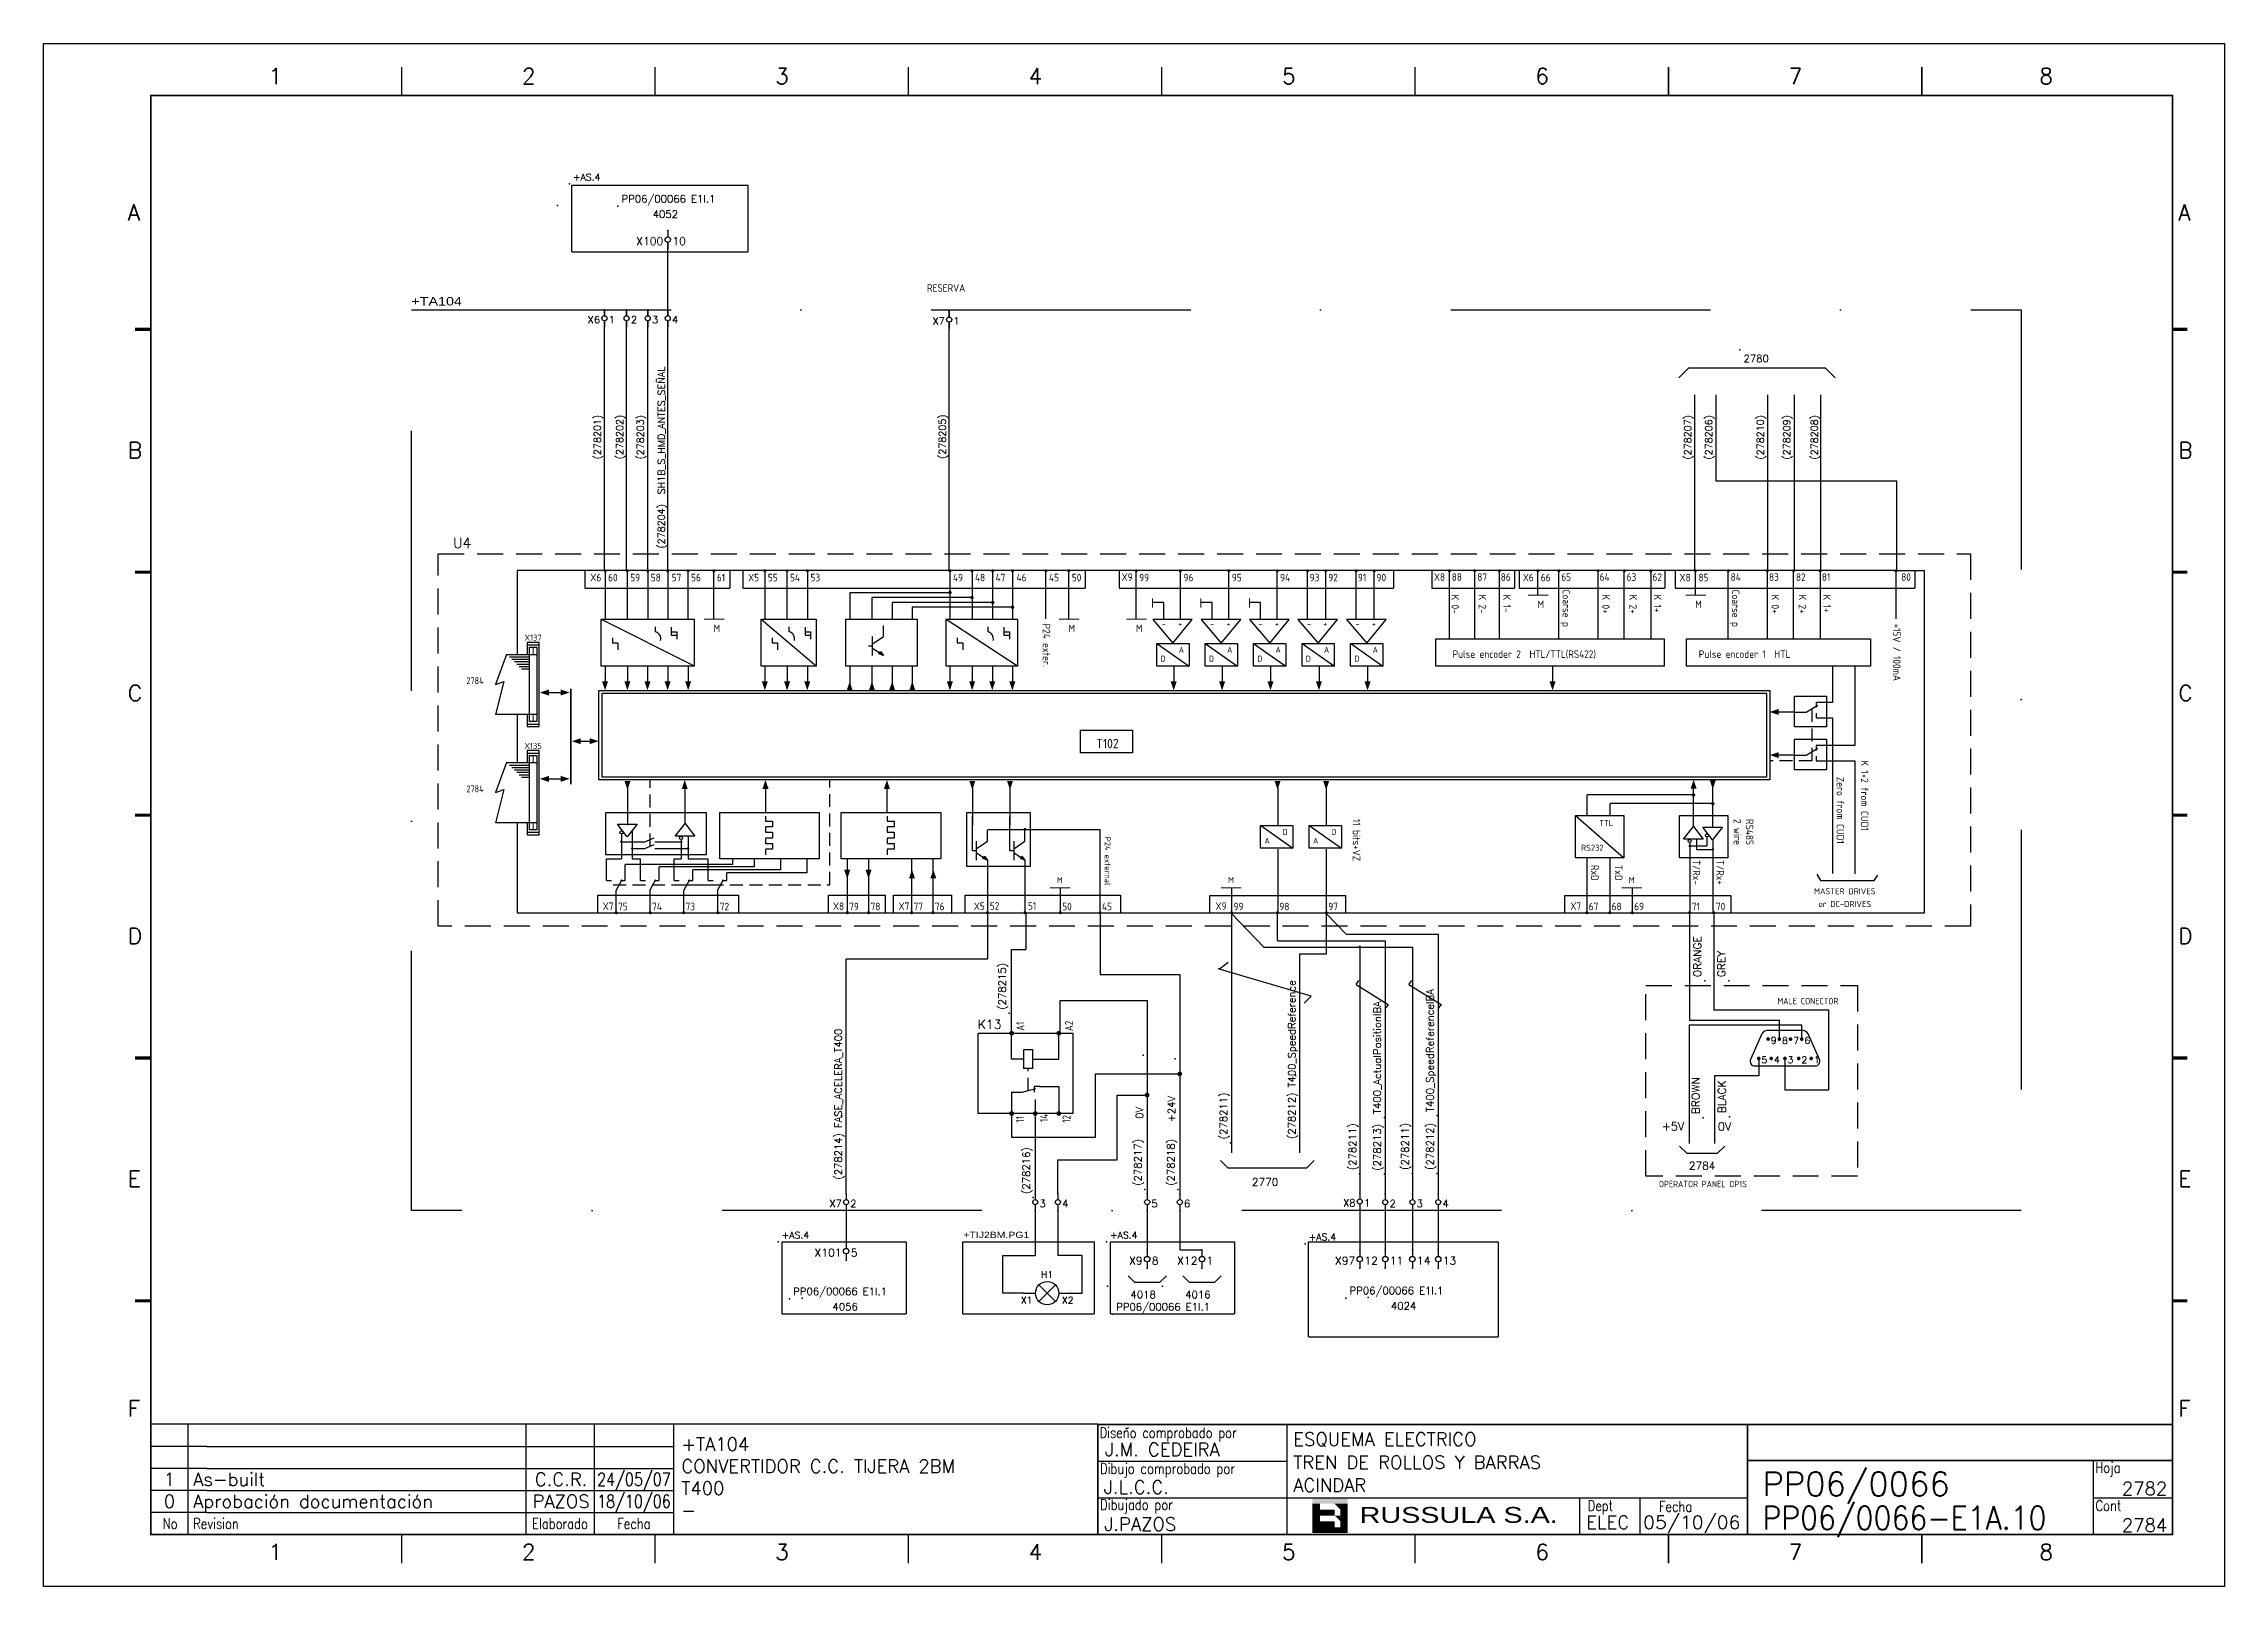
# Model space of a CAD drawing. Extents: x -25 to 1044, y -25744 to 292.
# Drawn here: x 547.6 to 967.6, y -25297.6 to -25000.6 of the extents above; entities that cross this region are included whole.
import ezdxf
from ezdxf.enums import TextEntityAlignment as Align

# ---------------------------------------------------------------- set-up
doc = ezdxf.new("R2010")
doc.units = 0
doc.header["$LTSCALE"] = 10
doc.header["$MEASUREMENT"] = 0
for name, pattern in [('DASHDOT', [1, 0.5, -0.25, 0, -0.25]), ('DASHED', [0.75, 0.5, -0.25]), ('HIDDEN', [0.375, 0.25, -0.125]), ('LTY1', [0])]:
    doc.linetypes.add(name, pattern=pattern)
doc.layers.get('0').update_dxf_attribs({"linetype": 'CONTINUOUS'})
for name, color, linetype in [('1', 7, 'CONTINUOUS'), ('10', 5, 'CONTINUOUS'), ('2', 7, 'CONTINUOUS'), ('3', 8, 'CONTINUOUS'), ('6', 7, 'DASHDOT'), ('8', 1, 'CONTINUOUS'), ('9', 6, 'CONTINUOUS'), ('ATRIBUTOS', 6, 'CONTINUOUS'), ('DIBUJO', 7, 'CONTINUOUS'), ('NODE', 7, 'CONTINUOUS')]:
    doc.layers.add(name, color=color, linetype=linetype)
doc.styles.add('DIN', font='DIN.shx', dxfattribs={"width": 0.85})
doc.styles.add('HELVETICA', font='HELV.SHX')
doc.styles.add('ISO', font='ISO')
doc.styles.add('LABEL', font='SIMPLEX', dxfattribs={"width": 0.8, "height": 4})
doc.styles.add('ROMANS', font='romans')
doc.styles.get("Standard").update_dxf_attribs({"font": 'simplex'})

msp = doc.modelspace()

# ---------------------------------------------------------------- texts
at = {"style": 'ISO'}
for s, height, p in [('RESERVA', 1.445, (717.75, -25048.32)), ('X6', 1.445, (652.91, -25104.07)), ('60', 1.445, (656.34, -25104.07)), ('59', 1.445, (660.6, -25104.07)), ('58', 1.445, (664.55, -25104.07)), ('57', 1.445, (668.59, -25104.07)), ('56', 1.445, (672.31, -25104.07)), ('61', 1.445, (677.29, -25104.07)), ('X5', 1.445, (683.3, -25104.07)), ('55', 1.445, (687.1, -25104.07)), ('54', 1.445, (691.36, -25104.07)), ('53', 1.445, (695.32, -25104.07)), ('49', 1.445, (722.75, -25104.07)), ('48', 1.445, (727, -25104.07)), ('47', 1.445, (730.96, -25104.07)), ('46', 1.445, (734.99, -25104.07)), ('45', 1.445, (741.24, -25104.07)), ('50', 1.445, (745.65, -25104.07)), ('X9', 1.445, (755.23, -25103.99)), ('99', 1.445, (758.62, -25104.07)), ('96', 1.445, (767.17, -25104.07)), ('95', 1.445, (776.46, -25104.07)), ('94', 1.445, (785.75, -25104.07)), ('93', 1.445, (791.45, -25104.07)), ('92', 1.445, (795.04, -25104.07)), ('91', 1.445, (800.74, -25104.07)), ('90', 1.445, (804.34, -25104.07)), ('X8', 1.445, (815.38, -25103.99)), ('88', 1.445, (818.82, -25103.99)), ('87', 1.445, (823.73, -25103.99)), ('86', 1.445, (828.25, -25103.99)), ('X6', 1.445, (832.49, -25104.07)), ('66', 1.445, (835.97, -25104.07)), ('65', 1.445, (839.91, -25103.99)), ('64', 1.445, (847.3, -25103.99)), ('63', 1.445, (852.5, -25103.99)), ('62', 1.445, (857.47, -25103.99)), ('X8', 1.445, (862.68, -25104.07)), ('85', 1.445, (866.33, -25104.07)), ('84', 1.445, (872.53, -25103.99)), ('83', 1.445, (879.92, -25103.99)), ('82', 1.445, (885.11, -25103.99)), ('81', 1.445, (890.09, -25103.99)), ('80', 1.445, (905.38, -25103.99)), ('M', 1.45, (835.33, -25109.24)), ('M', 1.45, (865.69, -25109.24)), ('M', 1.45, (676.65, -25113.85)), ('M', 1.45, (745.01, -25113.85)), ('M', 1.45, (757.99, -25113.85)), ('-', 1.16, (762.96, -25112.82)), ('+', 1.16, (766.1, -25112.82)), ('-', 1.16, (772.28, -25112.82)), ('+', 1.16, (775.43, -25112.82)), ('-', 1.16, (781.61, -25112.82)), ('+', 1.16, (784.75, -25112.82)), ('-', 1.16, (790.94, -25112.82)), ('+', 1.16, (794.08, -25112.82)), ('-', 1.16, (800.3, -25112.82)), ('+', 1.16, (803.44, -25112.82)), ('D', 1.16, (762.73, -25119.54)), ('A', 1.16, (766.23, -25117.84)), ('D', 1.16, (772.06, -25119.54)), ('A', 1.16, (775.55, -25117.84)), ('D', 1.16, (781.39, -25119.54)), ('A', 1.16, (784.88, -25117.84)), ('D', 1.16, (790.71, -25119.54)), ('A', 1.16, (794.2, -25117.84)), ('D', 1.16, (800.07, -25119.54)), ('A', 1.16, (803.57, -25117.84)), ('Pulse encoder 2  HTL/TTL(RS422)', 1.4451, (818.98, -25118.81)), ('Pulse encoder 1  HTL', 1.4451, (866.39, -25118.81)), ('A', 1.16, (782.74, -25154.6)), ('D', 1.16, (786.24, -25152.9)), ('A', 1.16, (792.11, -25154.6)), ('D', 1.16, (795.6, -25152.9)), ('75', 1.445, (658.26, -25167.4)), ('74', 1.445, (664.81, -25167.4)), ('73', 1.445, (671.25, -25167.4)), ('72', 1.445, (677.84, -25167.4)), ('79', 1.445, (702.77, -25167.4)), ('78', 1.445, (706.88, -25167.4)), ('77', 1.445, (715.16, -25167.4)), ('76', 1.445, (719.27, -25167.4)), ('52', 1.445, (729.86, -25167.29)), ('51', 1.445, (737.2, -25167.29)), ('50', 1.445, (743.8, -25167.4)), ('45', 1.445, (751.45, -25167.4)), ('99', 1.445, (776.79, -25167.4)), ('98', 1.445, (785.61, -25167.4)), ('97', 1.445, (795.04, -25167.4)), ('67', 1.445, (845.2, -25167.4)), ('68', 1.445, (849.62, -25167.4)), ('69', 1.445, (853.94, -25167.4)), ('71', 1.445, (865.04, -25167.4)), ('70', 1.445, (869.69, -25167.4))]:
    msp.add_text(s, height=height, dxfattribs=at).set_placement(p)
for s, height, p in [('K 0-', 1.445, (818.76, -25106.64)), ('K 2-', 1.445, (824.01, -25106.64)), ('K 1-', 1.445, (828.71, -25106.64)), ('Coarse p', 1.445, (840.16, -25105.68)), ('K 0+', 1.445, (847.78, -25106.64)), ('K 2+', 1.445, (853.03, -25106.64)), ('K 1+', 1.445, (857.73, -25106.64)), ('Coarse p', 1.445, (872.78, -25105.68)), ('K 0+', 1.445, (880.4, -25106.64)), ('K 2+', 1.445, (885.65, -25106.64)), ('K 1+', 1.445, (890.35, -25106.64)), ('P24 exter.', 1.445, (740.04, -25112.21)), ('+15V / 100mA', 1.4451, (903.81, -25112.21)), ('K 1+2 from CUD1', 1.4451, (897.62, -25138.56)), ('Zero from CUD1', 1.4451, (892.94, -25141.69)), ('11 bits+VZ', 1.445, (799.75, -25149.82)), ('2 wire', 1.445, (873.12, -25149.82)), ('RS485', 1.445, (875.47, -25149.82)), ('T/Rx-', 1.445, (865.21, -25157.72)), ('T/Rx+', 1.445, (869.79, -25157.72)), ('RxD', 1.445, (845.65, -25158.67)), ('TxD', 1.445, (850.23, -25158.67))]:
    msp.add_text(s, height=height, rotation=270, dxfattribs=at).set_placement(p)
for s, height, p in [('X137', 1.156, (641.89, -25115.49)), ('X135', 1.156, (641.89, -25136.33)), ('T102', 1.806, (752.5, -25136.21)), ('TTL', 1.156, (848.55, -25151.17)), ('RS232', 1.156, (845.89, -25155.94)), ('M', 1.16, (743.33, -25162.17)), ('M', 1.16, (776.31, -25162.17)), ('M', 1.16, (853.47, -25162.17)), ('MASTER DRIVES', 1.1561, (894.51, -25164.32)), ('or DC-DRIVES', 1.1561, (894.51, -25166.78)), ('MALE CONECTOR', 1.2313, (887.41, -25185.5)), ('OPERATOR PANEL OP1S', 1.2313, (867.19, -25220.72))]:
    msp.add_text(s, height=height, dxfattribs=at).set_placement(p, align=Align.CENTER)
at = {"color": 1, "style": 'DIN', "width": 0.85}
for p in [(632.34, -25123.85), (632.34, -25144.69)]:
    msp.add_text('2784', height=1.314, dxfattribs=at).set_placement(p, align=Align.RIGHT)
at = {"style": 'ISO'}
msp.add_text('P24 external', height=1.1561, rotation=270, dxfattribs=at).set_placement((751.96, -25157.94), align=Align.CENTER)
for s, p in [('X7', (657.37, -25167.34)), ('X8', (701.79, -25167.34)), ('X7', (714.35, -25167.34)), ('X5', (728.88, -25167.34)), ('X9', (775.44, -25167.32)), ('X7', (843.73, -25167.32))]:
    msp.add_text(s, height=1.445, dxfattribs=at).set_placement(p, align=Align.RIGHT)
at = {"color": 1, "style": 'DIN', "width": 0.85}
for s, p in [('A1', (736.5, -25190.6)), ('A2', (745.89, -25190.67))]:
    msp.add_text(s, height=1.555, rotation=90, dxfattribs=at).set_placement(p)
for s, p in [('11', (736.42, -25207)), ('14', (741.06, -25206.59)), ('12', (745.39, -25206.82))]:
    msp.add_text(s, height=1.555, rotation=90, dxfattribs=at).set_placement(p, align=Align.RIGHT)
at = {"char_height": 1.3, "width": 1.3664, "attachment_point": 1, "style": 'ROMANS'}
for s, insert in [('5', (878.46, -25195.55)), ('9', (880.27, -25191.8)), ('4', (880.87, -25195.55)), ('8', (882.43, -25191.82)), ('3', (883.51, -25195.55)), ('7', (884.6, -25191.82)), ('2', (886.16, -25195.55)), ('6', (886.74, -25191.82)), ('1', (888.57, -25195.55))]:
    msp.add_mtext(s, dxfattribs=dict(at, insert=insert))
at = {"layer": '2', "color": 6}
for s, height, p in [('(278204)  SH1B_S_HMD_ANTES_SEÑAL', 1.3501, (667.25, -25097.76)), ('(278201)', 1.35, (654.93, -25080.59)), ('(278202)', 1.35, (659.21, -25080.58)), ('(278203)', 1.35, (663.23, -25080.62)), ('(278205)', 1.35, (721.35, -25080.52)), ('(278207)', 1.35, (864.9, -25080.63)), ('(278206)', 1.35, (868.95, -25080.63)), ('(278210)', 1.35, (878.94, -25080.63)), ('(278209)', 1.35, (883.97, -25080.63)), ('(278208)', 1.35, (889.32, -25080.63))]:
    msp.add_text(s, height=height, rotation=90, dxfattribs=at).set_placement(p)
for s, height, p in [('U4', 1.971, (626.46, -25097.66)), ('K13', 1.749, (727.51, -25190.23)), ('+5V', 1.574, (859.27, -25209.78)), ('0V', 1.574, (870.08, -25209.82))]:
    msp.add_text(s, height=height, dxfattribs=at).set_placement(p)
at = {"layer": '2', "color": 1}
for s, p in [('2784', (864.5, -25217.32)), ('2770', (780.34, -25220.46))]:
    msp.add_text(s, height=1.478, dxfattribs=at).set_placement(p)

# ---------------------------------------------------------------- blocks, each defined once
blk = doc.blocks.new('ITEM')
at = {"layer": 'ATRIBUTOS', "style": 'HELVETICA', "width": 1.2}
blk.add_attdef('ITEM', (0, 1.25), '', height=2.5, dxfattribs=at)
blk = doc.blocks.new('NOD', base_point=(237.5, 170))
at = {"layer": 'NODE'}
blk.add_point((237.5, 170), dxfattribs=at)
blk = doc.blocks.new('PAGINA')
at = {"layer": '2'}
blk.add_blockref('NOD', (-1, -1), dxfattribs=at)
at = {"layer": '8', "style": 'ROMANS'}
blk.add_attdef('NPA', (0, -4.325), '', height=2, dxfattribs=at)
at = {"layer": '9', "style": 'ROMANS'}
blk.add_attdef('NP', (0, 0), '', height=2, dxfattribs=at)
blk = doc.blocks.new('$PP313')
at = {"layer": '2'}
blk.add_blockref('NOD', (0, 0), dxfattribs=at)
at = {"layer": '8'}
blk.add_attdef('1A', (1, -3.325), '', height=2.15, dxfattribs=at)
at = {"layer": '9'}
blk.add_attdef('ID', (1, 1), '', height=2.15, dxfattribs=at)
blk = doc.blocks.new('$081001')
at = {"layer": '2'}
for p, q in [((0, 0), (3.75, 0)), ((4.85, -2.65), (10.15, 2.65)), ((4.85, 2.65), (10.15, -2.65)), ((11.25, 0), (15, 0))]:
    blk.add_line(p, q, dxfattribs=at)
blk.add_circle((7.5, 0), 3.75, dxfattribs=at)
for p in [(0, 0), (15, 0)]:
    blk.add_blockref('NOD', p, dxfattribs=at)
at = {"layer": '8'}
blk.add_attdef('1A', text='', height=2.15, dxfattribs=at).set_placement((2.75, -3.32), align=Align.RIGHT)
blk.add_attdef('2A', (12.25, -3.32), '', height=2.15, dxfattribs=at)
at = {"layer": '9'}
blk.add_attdef('ID', text='', height=2.15, dxfattribs=at).set_placement((7.5, 4.93), align=Align.CENTER)
blk = doc.blocks.new('$$PLD12C')
for p, q in [((0, 2.5), (0, 0.75)), ((0, -0.75), (0, -2.5))]:
    blk.add_line(p, q)
at = {"layer": '2'}
blk.add_circle((0, 0), 0.75, dxfattribs=at)
for p in [(0, 2.5), (0, -2.5)]:
    blk.add_blockref('NOD', p, dxfattribs=at)
at = {"layer": '8'}
blk.add_attdef('*A', (1.25, -1.5), '', height=2.15, dxfattribs=at)
at = {"layer": '9'}
blk.add_attdef('ID', text='', height=2.15, dxfattribs=at).set_placement((-1.25, -1.5), align=Align.RIGHT)
blk = doc.blocks.new('newcajec')
at = {"layer": '1'}
for p, q in [((179.4, 20.85), (0.13, 20.85)), ((7, 20.85), (7, 0)), ((71, 20.85), (71, 0)), ((84, 20.85), (84, 0.09)), ((99, 20.85), (99, 0)), ((215.2, 20.8), (215.2, 0)), ((10.6, 16.64), (0, 16.64)), ((10.6, 16.64), (99, 16.64)), ((184.64, 20.18), (184.81, 20.01)), ((184.81, 20.01), (185.18, 20.25)), ((10.6, 12.48), (0, 12.48)), ((10.6, 12.48), (99, 12.48)), ((179.4, 13.87), (215.2, 13.87)), ((368, 14.06), (368, 0)), ((10.6, 8.32), (0, 8.32)), ((10.6, 8.32), (99, 8.32)), ((10.6, 4.16), (0, 4.16)), ((10.6, 4.16), (99, 4.16)), ((179.4, 6.93), (267.63, 6.93)), ((267.63, 6.93), (302.5, 6.93)), ((270.63, 6.91), (270.63, 0)), ((282.07, 6.93), (282.07, 0)), ((368, 6.93), (383, 6.93))]:
    blk.add_line(p, q, dxfattribs=at)
for points in [[(47.5, 272.5, 0.3, 0.3, 0), (47.5, 277.91, 0.3, 0.3, 0)], [(95.5, 272.5, 0.3, 0.3, 0), (95.5, 277.91, 0.3, 0.3, 0)], [(143.5, 272.5, 0.3, 0.3, 0), (143.5, 277.91, 0.3, 0.3, 0)], [(191.5, 272.5, 0.3, 0.3, 0), (191.5, 277.91, 0.3, 0.3, 0)], [(239.5, 272.5, 0.3, 0.3, 0), (239.5, 277.91, 0.3, 0.3, 0)], [(287.5, 272.5, 0.3, 0.3, 0), (287.5, 277.91, 0.3, 0.3, 0)], [(335.5, 272.5, 0.3, 0.3, 0), (335.5, 277.91, 0.3, 0.3, 0)], [(-2.99, 228.23, 0.6, 0.6, 0), (-0.18, 228.23, 0.6, 0.6, 0)], [(383.01, 228.23, 0.6, 0.6, 0), (385.82, 228.23, 0.6, 0.6, 0)], [(-2.99, 182.23, 0.6, 0.6, 0), (-0.18, 182.23, 0.6, 0.6, 0)], [(383.01, 182.23, 0.6, 0.6, 0), (385.82, 182.23, 0.6, 0.6, 0)], [(-2.99, 136.23, 0.6, 0.6, 0), (-0.18, 136.23, 0.6, 0.6, 0)], [(383.01, 136.23, 0.6, 0.6, 0), (385.82, 136.23, 0.6, 0.6, 0)], [(-2.99, 90.23, 0.6, 0.6, 0), (-0.18, 90.23, 0.6, 0.6, 0)], [(383.01, 90.23, 0.6, 0.6, 0), (385.82, 90.23, 0.6, 0.6, 0)], [(-2.99, 44.23, 0.6, 0.6, 0), (-0.18, 44.23, 0.6, 0.6, 0)], [(383.01, 44.23, 0.6, 0.6, 0), (385.82, 44.23, 0.6, 0.6, 0)], [(383, 20.8, 0.3, 0.3, 0), (179.4, 20.8, 0.3, 0.3, 0), (179.4, 0, 0.3, 0.3, 0)], [(302.5, 20.8, 0.3, 0.3, 0), (302.5, 0, 0.3, 0.3, 0)], [(302.5, 14, 0.3, 0.3, 0), (383, 14, 0.3, 0.3, 0)], [(47.5, -5.5, 0.3, 0.3, 0), (47.5, -0.09, 0.3, 0.3, 0)], [(95.5, -5.5, 0.3, 0.3, 0), (95.5, -0.09, 0.3, 0.3, 0)], [(143.5, -5.5, 0.3, 0.3, 0), (143.5, -0.09, 0.3, 0.3, 0)], [(191.5, -5.5, 0.3, 0.3, 0), (191.5, -0.09, 0.3, 0.3, 0)], [(239.5, -5.5, 0.3, 0.3, 0), (239.5, -0.09, 0.3, 0.3, 0)], [(287.5, -5.5, 0.3, 0.3, 0), (287.5, -0.09, 0.3, 0.3, 0)], [(335.5, -5.5, 0.3, 0.3, 0), (335.5, -0.09, 0.3, 0.3, 0)]]:
    blk.add_lwpolyline(points, format="xyseb", dxfattribs=at)
at = {"layer": '1', "const_width": 0.3}
blk.add_lwpolyline([(0, 0), (0, 272.5), (383, 272.5), (383, 0)], close=True, dxfattribs=at)
at = {"layer": '2', "color": 14}
for p, q in [((221.42, 4.69), (221.42, 5.81)), ((221.42, 2.47), (221.42, 3.58))]:
    blk.add_line(p, q, dxfattribs=at)
for points in [[(220.05, 5.81), (220.05, 6.92), (226.74, 5.81), (226.74, 6.92)], [(221.42, 2.47), (220.05, 2.47), (221.42, 5.81), (220.05, 5.81)], [(221.42, 4.69), (224.25, 4.69), (221.42, 3.58), (224.25, 3.58)], [(224.25, 5.81), (225.37, 5.81), (225.37, 4.69)], [(225.37, 5.81), (226.74, 5.81), (225.37, 1.35), (226.74, 1.35)], [(224.25, 0.24), (224.25, 2.47), (220.05, 0.24), (220.05, 2.47)], [(224.25, 3.58), (225.37, 3.58), (225.37, 2.47)], [(226.74, 1.35), (226.74, 0.24), (224.25, 1.35), (224.25, 0.24)]]:
    blk.add_solid(points, dxfattribs=at)
at = {"layer": '1', "style": 'ROMANS'}
for s, p in [('1', (22.29, 274.68)), ('2', (70.29, 274.68)), ('3', (118.29, 274.68)), ('4', (166.29, 274.68)), ('5', (214.29, 274.68)), ('6', (262.29, 274.68)), ('7', (310.29, 274.68)), ('8', (357.79, 274.68)), ('A', (-4.37, 248.84)), ('A', (384.13, 248.84)), ('B', (-4.37, 203.84)), ('B', (384.13, 203.84)), ('C', (-4.37, 157.84)), ('C', (384.13, 157.84)), ('D', (-4.37, 111.84)), ('D', (384.13, 111.84)), ('E', (-4.37, 65.84)), ('E', (384.13, 65.84)), ('F', (-4.37, 22.34)), ('F', (384.13, 22.34)), ('1', (22.29, -4.82)), ('2', (70.29, -4.82)), ('3', (118.29, -4.82)), ('4', (166.29, -4.82)), ('5', (214.29, -4.82)), ('6', (262.29, -4.82)), ('7', (310.29, -4.82)), ('8', (357.79, -4.82))]:
    blk.add_text(s, height=3, dxfattribs=at).set_placement(p)
at = {"layer": '1', "style": 'LABEL', "width": 0.8}
for s, p in [('Diseno comprobado por', (179.73, 18.27)), ('Dibujo comprobado por', (179.81, 11.47)), ('Hoja', (368.38, 11.66)), ('Dibujado por', (179.83, 4.64)), ('Fecha', (285.71, 4.3)), ('Cont', (368.43, 4.46)), ('No', (2.23, 1.05)), ('Revision', (8, 1.05))]:
    blk.add_text(s, height=2, dxfattribs=at).set_placement(p)
for s, p in [('Dept', (274.61, 4.44)), ('Elaborado', (77.5, 1.05)), ('Fecha', (91.5, 1.05))]:
    blk.add_text(s, height=2, dxfattribs=at).set_placement(p, align=Align.CENTER)
at = {"layer": '10', "style": 'ROMANS'}
for tag, p in [('REV41', (3.5, 18.74)), ('REV43', (77.7, 18.74)), ('REV31', (3.5, 14.58)), ('REV33', (77.7, 14.58)), ('REV21', (3.5, 10.42)), ('REV23', (77.7, 10.42)), ('REV11', (3.5, 6.27)), ('REV13', (77.7, 6.27))]:
    blk.add_attdef(tag, text='', height=2.5, dxfattribs=at).set_placement(p, align=Align.MIDDLE)
for tag, p, height in [('REV42', (8, 17.49), 2.5), ('SHEETNAME1', (100.5, 15.83), 2.5), ('DESIGNCHECK', (180.74, 14.83), 2.5), ('DOCUMENTTYPE', (216.43, 16.8), 2.5), ('NOTA', (305.32, 15.8), 3), ('REV32', (8, 13.33), 2.5), ('SHEETNAME2', (100.5, 11.67), 2.5), ('OBJECT', (216.43, 12.4), 2.5), ('REV22', (8, 9.17), 2.5), ('SHEETNAME3', (100.5, 7.51), 2.5), ('DRAWINGCHECK', (180.53, 7.71), 2.5), ('CUSTOMER', (216.43, 8.08), 2.5), ('ORDER', (305.32, 7.3), 4.5), ('REV12', (8, 5.01), 2.5), ('SHEETNAME4', (100.5, 3.35), 2.5), ('DOCUMENT_ID', (305.32, 0.93), 4.4), ('USER', (180.63, 0.71), 2.5), ('DEPARTMENT', (271.93, 1.05), 2.5)]:
    blk.add_attdef(tag, p, '', height=height, dxfattribs=at)
for tag, width, p, p2 in [('REV44', 1.221199, (84.53, 17.49), (98.48, 17.49)), ('REV34', 1.221199, (84.53, 13.33), (98.48, 13.33)), ('REV24', 1.221199, (84.53, 9.17), (98.48, 9.17)), ('REV14', 1.221199, (84.53, 5.01), (98.48, 5.01)), ('CREATED2', 7.039915, (282.71, 1.05), (301.14, 1.05))]:
    blk.add_attdef(tag, text='', height=2.5, dxfattribs=dict(at, width=width)).set_placement(p, p2, align=Align.FIT)
for tag, p in [('SHEET', (382, 7.43)), ('NEXTSHEET', (382, 0.5))]:
    blk.add_attdef(tag, text='', height=2.5, dxfattribs=at).set_placement(p, align=Align.RIGHT)
at = {"layer": 'DIBUJO', "color": 14, "style": 'HELVETICA', "width": 1.3}
blk.add_text('RUSSULA S.A.', height=3, dxfattribs=at).set_placement((229, 2.19))

# ---------------------------------------------------------------- linework, layer by layer
at = {"linetype": 'DASHED'}
for p, q in [((623.62, -25098.79), (918.75, -25098.79)), ((623.62, -25170.48), (623.62, -25098.79)), ((918.75, -25098.79), (918.75, -25170.48)), ((918.75, -25170.48), (623.62, -25170.48))]:
    msp.add_line(p, q, dxfattribs=at)
for p, q in [((904.21, -25101.96), (638.81, -25101.96)), ((655.76, -25102.05), (655.76, -25111.3)), ((660.02, -25102.05), (660.02, -25111.3)), ((663.98, -25102.05), (663.98, -25111.3)), ((667.83, -25102.05), (667.83, -25111.3)), ((671.73, -25111.32), (671.73, -25102.05)), ((676.71, -25111.32), (676.71, -25102.05)), ((686.53, -25102.05), (686.53, -25111.3)), ((690.78, -25102.05), (690.78, -25111.3)), ((694.74, -25102.05), (694.74, -25111.3)), ((722.17, -25102.05), (722.17, -25111.3)), ((726.43, -25102.05), (726.43, -25111.3)), ((730.38, -25102.05), (730.38, -25111.3)), ((734.23, -25102.05), (734.23, -25111.3)), ((740.66, -25111.32), (740.66, -25102.05)), ((745.07, -25111.32), (745.07, -25102.05)), ((758.05, -25111.32), (758.05, -25102.05)), ((766.56, -25111.32), (766.56, -25102.05)), ((775.88, -25111.32), (775.88, -25102.05)), ((785.21, -25111.32), (785.21, -25102.05)), ((791.05, -25111.32), (791.05, -25102.05)), ((794.54, -25111.32), (794.54, -25102.05)), ((800.42, -25111.32), (800.42, -25102.05)), ((803.9, -25111.32), (803.9, -25102.05)), ((818.37, -25115.02), (818.37, -25102.05)), ((823.27, -25115.02), (823.27, -25102.05)), ((828.02, -25115.02), (828.02, -25102.05)), ((835.39, -25106.73), (835.39, -25102.05)), ((839.45, -25115.02), (839.45, -25102.05)), ((847.02, -25115.02), (847.02, -25102.05)), ((852.04, -25115.02), (852.04, -25102.05)), ((857.19, -25115.02), (857.19, -25102.05)), ((865.75, -25106.73), (865.75, -25102.05)), ((872.07, -25115.02), (872.07, -25102.05)), ((879.63, -25115.02), (879.63, -25102.05)), ((884.66, -25115.02), (884.66, -25102.05)), ((889.81, -25115.02), (889.81, -25102.05)), ((904.43, -25111.32), (904.43, -25102.05)), ((702.86, -25106.28), (702.86, -25111.29)), ((707.16, -25107.21), (707.16, -25111.29)), ((711.04, -25108.17), (711.04, -25111.29)), ((714.9, -25109.04), (714.9, -25111.29)), ((768.85, -25111.4), (761.22, -25111.4)), ((761.22, -25111.4), (765.1, -25115.98)), ((765.1, -25115.98), (768.85, -25111.4)), ((778.17, -25111.4), (770.54, -25111.4)), ((770.54, -25111.4), (774.43, -25115.98)), ((774.43, -25115.98), (778.17, -25111.4)), ((787.5, -25111.4), (779.87, -25111.4)), ((779.87, -25111.4), (783.75, -25115.98)), ((783.75, -25115.98), (787.5, -25111.4)), ((796.82, -25111.4), (789.19, -25111.4)), ((789.19, -25111.4), (793.08, -25115.98)), ((793.08, -25115.98), (796.82, -25111.4)), ((806.18, -25111.4), (798.55, -25111.4)), ((798.55, -25111.4), (802.44, -25115.98)), ((802.44, -25115.98), (806.18, -25111.4)), ((640.76, -25115.83), (640.76, -25118.14)), ((643.07, -25115.83), (640.76, -25115.83)), ((643.07, -25132.01), (643.07, -25115.83)), ((636.79, -25118.14), (642.62, -25118.14)), ((641.23, -25118.68), (637.35, -25118.68)), ((641.19, -25119.14), (637.81, -25119.14)), ((641.15, -25119.6), (638.28, -25119.6)), ((641.12, -25120.06), (638.74, -25120.06)), ((640.76, -25116.29), (643.07, -25116.29)), ((641.22, -25131.09), (641.22, -25116.75)), ((641.22, -25116.75), (642.61, -25116.75)), ((642.61, -25116.75), (642.61, -25131.09)), ((641.08, -25120.53), (639.2, -25120.53)), ((641.05, -25120.99), (639.66, -25120.99)), ((655.77, -25120.4), (655.77, -25123.82)), ((660.07, -25120.4), (660.07, -25123.82)), ((663.95, -25120.4), (663.95, -25123.82)), ((667.81, -25120.4), (667.81, -25123.82)), ((671.77, -25120.4), (671.77, -25123.82)), ((686.54, -25120.4), (686.54, -25123.82)), ((690.83, -25120.4), (690.83, -25123.82)), ((694.71, -25120.4), (694.71, -25123.82)), ((702.86, -25120.4), (702.86, -25123.82)), ((707.16, -25120.4), (707.16, -25123.82)), ((711.04, -25120.4), (711.04, -25123.82)), ((714.9, -25120.4), (714.9, -25123.82)), ((722.18, -25120.4), (722.18, -25123.82)), ((726.47, -25120.4), (726.47, -25123.82)), ((730.36, -25120.4), (730.36, -25123.82)), ((734.21, -25120.4), (734.21, -25123.82)), ((765.28, -25120.4), (765.28, -25123.82)), ((774.61, -25120.4), (774.61, -25123.82)), ((783.93, -25120.4), (783.93, -25123.82)), ((793.26, -25120.4), (793.26, -25123.82)), ((802.62, -25120.4), (802.62, -25123.82)), ((838.25, -25120.4), (838.25, -25123.82)), ((892.13, -25120.4), (892.13, -25127.39)), ((634.66, -25129.65), (642.62, -25129.65)), ((640.76, -25129.7), (640.76, -25132.01)), ((640.76, -25131.55), (643.07, -25131.55)), ((640.76, -25132.01), (643.07, -25132.01)), ((642.61, -25131.09), (641.22, -25131.09)), ((884.73, -25129.24), (881.31, -25129.24)), ((892.13, -25130.33), (892.13, -25160.33)), ((640.76, -25136.67), (640.76, -25138.98)), ((643.07, -25136.67), (640.76, -25136.67)), ((643.07, -25152.86), (643.07, -25136.67)), ((636.79, -25138.98), (642.62, -25138.98)), ((641.23, -25139.52), (637.35, -25139.52)), ((641.19, -25139.98), (637.81, -25139.98)), ((641.15, -25140.44), (638.28, -25140.44)), ((641.12, -25140.91), (638.74, -25140.91)), ((640.76, -25137.13), (643.07, -25137.13)), ((641.22, -25151.93), (641.22, -25137.6)), ((641.22, -25137.6), (642.61, -25137.6)), ((642.61, -25137.6), (642.61, -25151.93)), ((884.73, -25137.55), (881.31, -25137.55)), ((641.08, -25141.37), (639.2, -25141.37)), ((641.05, -25141.83), (639.66, -25141.83)), ((660.09, -25143.85), (660.09, -25151.01)), ((671.1, -25143.85), (671.1, -25148.56)), ((686.65, -25143.85), (686.65, -25148.56)), ((710.04, -25143.85), (710.04, -25148.56)), ((726.5, -25143.85), (726.5, -25151.01)), ((733.73, -25143.85), (733.73, -25151.01)), ((785.29, -25143.85), (785.29, -25151.01)), ((794.65, -25143.85), (794.65, -25151.01)), ((865.38, -25151.21), (865.38, -25143.52)), ((869.09, -25151.37), (869.09, -25143.52)), ((671.1, -25146.03), (671.1, -25150.73)), ((726.51, -25155.94), (726.51, -25149.2)), ((733.73, -25155.94), (733.73, -25149.43)), ((634.66, -25150.5), (642.62, -25150.5)), ((640.76, -25150.54), (640.76, -25152.86)), ((640.76, -25152.39), (643.07, -25152.39)), ((640.76, -25152.86), (643.07, -25152.86)), ((642.61, -25151.93), (641.22, -25151.93)), ((658.14, -25150.84), (661.94, -25150.84)), ((660, -25153.28), (658.14, -25150.84)), ((661.94, -25150.84), (660, -25153.28)), ((669.22, -25153.14), (671.16, -25150.7)), ((673.02, -25153.14), (669.22, -25153.14)), ((671.16, -25150.7), (673.02, -25153.14)), ((863.45, -25153.69), (865.39, -25151.25)), ((867.25, -25153.69), (863.45, -25153.69)), ((865.39, -25151.25), (867.25, -25153.69)), ((867.19, -25151.39), (870.98, -25151.39)), ((869.05, -25153.83), (867.19, -25151.39)), ((870.98, -25151.39), (869.05, -25153.83)), ((785.29, -25155.61), (785.29, -25167.86)), ((794.65, -25155.61), (794.65, -25167.86)), ((743.43, -25163.09), (743.43, -25167.77)), ((776.41, -25163.09), (776.41, -25167.77)), ((853.57, -25163.09), (853.57, -25167.77)), ((729.4, -25167.87), (729.4, -25176.82)), ((729.4, -25167.87), (729.4, -25174.49)), ((776.41, -25168.01), (782.61, -25174.49)), ((785.25, -25173.26), (785.25, -25167.87)), ((794.65, -25168.01), (798.49, -25172.02)), ((864.62, -25167.87), (864.62, -25188.54)), ((782.61, -25174.49), (804.57, -25174.49)), ((785.25, -25173.26), (806.02, -25173.26)), ((798.49, -25172.02), (816.21, -25172.02)), ((801.1, -25174.49), (801.1, -25219.47)), ((804.57, -25174.49), (811.23, -25174.49)), ((806.02, -25173.26), (806.02, -25219.47)), ((811.23, -25174.49), (811.23, -25219.47)), ((816.21, -25172.02), (816.21, -25219.47)), ((800.38, -25181.69), (800.95, -25180.95)), ((800.38, -25181.69), (806.6, -25185.53)), ((810.54, -25181.69), (811.11, -25180.95)), ((810.54, -25181.69), (816.76, -25185.53)), ((806.6, -25185.53), (806.13, -25186.19)), ((816.76, -25185.53), (816.29, -25186.19)), ((891.44, -25186.66), (869.28, -25186.66)), ((891.44, -25201.95), (891.44, -25186.66)), ((734.05, -25196.07), (734.05, -25191.07)), ((743.14, -25196.07), (743.14, -25191.07)), ((886.21, -25189.54), (864.51, -25189.54)), ((864.51, -25189.54), (864.51, -25207.37)), ((864.62, -25188.54), (881.91, -25188.54)), ((881.91, -25192.21), (881.91, -25188.54)), ((886.21, -25192.21), (886.21, -25189.54)), ((739.51, -25196.07), (743.14, -25196.07)), ((877.94, -25199.29), (869.43, -25199.29)), ((869.43, -25199.29), (869.43, -25207.37)), ((877.94, -25195.93), (877.94, -25199.29)), ((882.99, -25195.93), (882.99, -25201.95)), ((734.05, -25202.43), (736.1, -25202.43)), ((734.05, -25202.43), (734.05, -25206.53)), ((736.1, -25202.43), (738.73, -25201.73)), ((738.37, -25201.3), (738.37, -25202.43)), ((739.51, -25201.3), (738.37, -25201.3)), ((739.51, -25201.3), (743.14, -25201.3)), ((743.14, -25201.3), (743.14, -25206.53)), ((882.99, -25201.95), (891.44, -25201.95)), ((775.67, -25216.98), (774.27, -25215.58)), ((790.91, -25216.98), (792.31, -25215.58)), ((864.09, -25214.19), (862.69, -25212.8)), ((864.09, -25214.19), (869.99, -25214.19)), ((869.99, -25214.19), (871.38, -25212.8)), ((775.67, -25216.98), (790.91, -25216.98)), ((757.7, -25239.02), (756.48, -25237.79)), ((762.62, -25239.02), (763.85, -25237.79)), ((768.25, -25239.02), (767.02, -25237.79)), ((770.71, -25235.09), (770.71, -25236.32)), ((773.17, -25239.02), (774.39, -25237.79)), ((757.7, -25239.02), (762.62, -25239.02)), ((768.25, -25239.02), (773.17, -25239.02))]:
    msp.add_line(p, q)
at = {"color": 3}
for p, q in [((651.87, -25102.05), (651.87, -25105.35)), ((679.8, -25102.05), (679.8, -25105.4)), ((682.31, -25102.05), (682.31, -25105.35)), ((748.23, -25102.05), (748.23, -25105.4)), ((754.75, -25102.05), (754.75, -25105.35)), ((807.57, -25102.05), (807.57, -25105.4)), ((814.95, -25102.05), (814.95, -25105.4)), ((830.9, -25102.06), (830.9, -25105.37)), ((831.81, -25102.06), (831.81, -25105.37)), ((859.85, -25102.05), (859.85, -25105.4)), ((861.83, -25102.05), (861.83, -25105.35)), ((908, -25102.05), (908, -25105.4)), ((651.87, -25105.4), (674.82, -25105.4)), ((674.4, -25105.4), (679.8, -25105.4)), ((682.31, -25105.4), (699.04, -25105.4)), ((695.92, -25105.4), (737.99, -25105.4)), ((735.98, -25105.4), (744.45, -25105.4)), ((743.61, -25105.4), (748.23, -25105.4)), ((754.75, -25105.4), (782.41, -25105.4)), ((780.4, -25105.4), (788.87, -25105.4)), ((788.03, -25105.4), (807.57, -25105.4)), ((814.95, -25105.4), (830.9, -25105.4)), ((831.81, -25105.4), (859.85, -25105.4)), ((861.83, -25105.4), (908, -25105.4)), ((654.55, -25125.09), (880.05, -25125.09)), ((654.55, -25142.3), (654.55, -25125.09)), ((879.47, -25125.67), (655.12, -25125.67)), ((655.12, -25125.67), (655.12, -25141.73)), ((879.47, -25141.73), (879.47, -25125.67)), ((880.05, -25125.09), (880.05, -25142.3)), ((747.23, -25132.75), (757.34, -25132.75)), ((747.23, -25132.75), (747.23, -25137.08)), ((757.34, -25132.75), (757.34, -25137.08)), ((757.34, -25137.08), (747.23, -25137.08)), ((880.05, -25142.3), (654.55, -25142.3)), ((655.12, -25141.73), (879.47, -25141.73)), ((654.37, -25164.52), (665.35, -25164.52)), ((654.37, -25167.87), (654.37, -25164.52)), ((662.4, -25164.52), (681.5, -25164.52)), ((681.5, -25167.87), (681.5, -25164.52)), ((698.78, -25164.52), (709.76, -25164.52)), ((698.78, -25167.87), (698.78, -25164.52)), ((709.76, -25167.87), (709.76, -25164.52)), ((711.32, -25164.52), (722.56, -25164.52)), ((711.32, -25167.87), (711.32, -25164.52)), ((722.56, -25167.87), (722.56, -25164.52)), ((725.08, -25164.52), (755.09, -25164.52)), ((725.08, -25167.87), (725.08, -25164.52)), ((755.09, -25167.87), (755.09, -25164.52)), ((772.22, -25167.87), (772.22, -25164.56)), ((772.22, -25164.58), (798.4, -25164.58)), ((798.44, -25167.87), (798.44, -25164.56)), ((840.58, -25167.87), (840.58, -25164.56)), ((840.58, -25164.58), (872.59, -25164.58)), ((872.63, -25167.87), (872.63, -25164.56)), ((727.59, -25191.07), (745.87, -25191.07)), ((727.59, -25206.53), (727.59, -25191.07)), ((745.87, -25191.07), (745.87, -25206.53)), ((745.87, -25206.53), (727.59, -25206.53))]:
    msp.add_line(p, q, dxfattribs=at)
at = {"linetype": 'LTY1'}
for p, q in [((707.18, -25114.72), (707.18, -25118.33)), ((707.18, -25116.16), (709.35, -25114.72)), ((709.35, -25114.72), (709.35, -25112.58)), ((707.18, -25116.54), (706.46, -25116.54)), ((707.18, -25116.89), (709.35, -25118.33)), ((708.48, -25118.04), (708.77, -25117.61)), ((709.35, -25118.33), (708.48, -25118.04)), ((708.77, -25117.61), (709.35, -25118.33)), ((729.4, -25154.12), (729.4, -25151.98)), ((729.42, -25151.84), (751.09, -25151.84)), ((736.62, -25154.12), (736.62, -25152.09)), ((727.23, -25155.94), (726.51, -25155.94)), ((727.23, -25155.56), (729.4, -25154.12)), ((727.23, -25154.12), (727.23, -25157.73)), ((727.23, -25156.28), (729.4, -25157.73)), ((728.53, -25157.44), (728.82, -25157.01)), ((729.4, -25157.73), (728.53, -25157.44)), ((728.82, -25157.01), (729.4, -25157.73)), ((729.4, -25157.73), (729.4, -25167.87)), ((734.45, -25155.94), (733.73, -25155.94)), ((734.45, -25155.56), (736.62, -25154.12)), ((734.45, -25154.12), (734.45, -25157.73)), ((734.45, -25156.28), (736.62, -25157.73)), ((735.75, -25157.44), (736.04, -25157.01)), ((736.62, -25157.73), (735.75, -25157.44)), ((736.04, -25157.01), (736.62, -25157.73)), ((736.62, -25157.76), (736.62, -25167.87))]:
    msp.add_line(p, q, dxfattribs=at)
at = {"linetype": 'Continuous'}
for p, q in [((636.79, -25118.14), (634.68, -25123.92)), ((636.23, -25123.34), (634.68, -25129.72)), ((634.68, -25123.92), (636.23, -25123.34)), ((636.79, -25138.98), (634.68, -25144.76)), ((636.23, -25144.18), (634.68, -25150.56)), ((634.68, -25144.76), (636.23, -25144.18)), ((738.14, -25194.25), (736.33, -25194.25)), ((736.33, -25194.25), (736.33, -25197.89)), ((738.14, -25197.89), (738.14, -25194.25)), ((736.33, -25196.07), (734.05, -25196.07)), ((738.14, -25197.89), (736.33, -25197.89)), ((738.14, -25196.07), (739.51, -25196.07)), ((738.6, -25203.8), (738.6, -25206.07))]:
    msp.add_line(p, q, dxfattribs=at)
at = {"color": 0}
msp.add_line((638.81, -25167.88), (909.89, -25167.88), dxfattribs=at)
at = {"linetype": 'HIDDEN'}
msp.add_line((737.23, -25202.13), (737.23, -25197.89), dxfattribs=at)
for points, format in [([(655.62, -25102.05, 0.289, 0.289, 1), (655.91, -25102.05, 0.289, 0.289, 1)], "xyseb"), ([(659.88, -25102.05, 0.289, 0.289, 1), (660.17, -25102.05, 0.289, 0.289, 1)], "xyseb"), ([(663.83, -25102.05, 0.289, 0.289, 1), (664.12, -25102.05, 0.289, 0.289, 1)], "xyseb"), ([(667.68, -25102.05, 0.289, 0.289, 1), (667.97, -25102.05, 0.289, 0.289, 1)], "xyseb"), ([(671.59, -25102.05, 0.289, 0.289, 1), (671.88, -25102.05, 0.289, 0.289, 1)], "xyseb"), ([(676.57, -25102.05, 0.289, 0.289, 1), (676.86, -25102.05, 0.289, 0.289, 1)], "xyseb"), ([(686.38, -25102.05, 0.289, 0.289, 1), (686.67, -25102.05, 0.289, 0.289, 1)], "xyseb"), ([(690.64, -25102.05, 0.289, 0.289, 1), (690.93, -25102.05, 0.289, 0.289, 1)], "xyseb"), ([(694.59, -25102.05, 0.289, 0.289, 1), (694.88, -25102.05, 0.289, 0.289, 1)], "xyseb"), ([(722.02, -25102.05, 0.289, 0.289, 1), (722.31, -25102.05, 0.289, 0.289, 1)], "xyseb"), ([(726.28, -25102.05, 0.289, 0.289, 1), (726.57, -25102.05, 0.289, 0.289, 1)], "xyseb"), ([(730.24, -25102.05, 0.289, 0.289, 1), (730.52, -25102.05, 0.289, 0.289, 1)], "xyseb"), ([(734.09, -25102.05, 0.289, 0.289, 1), (734.38, -25102.05, 0.289, 0.289, 1)], "xyseb"), ([(740.51, -25102.05, 0.289, 0.289, 1), (740.8, -25102.05, 0.289, 0.289, 1)], "xyseb"), ([(744.92, -25102.05, 0.289, 0.289, 1), (745.21, -25102.05, 0.289, 0.289, 1)], "xyseb"), ([(757.9, -25102.05, 0.289, 0.289, 1), (758.19, -25102.05, 0.289, 0.289, 1)], "xyseb"), ([(766.41, -25102.05, 0.289, 0.289, 1), (766.7, -25102.05, 0.289, 0.289, 1)], "xyseb"), ([(775.74, -25102.05, 0.289, 0.289, 1), (776.03, -25102.05, 0.289, 0.289, 1)], "xyseb"), ([(785.07, -25102.05, 0.289, 0.289, 1), (785.36, -25102.05, 0.289, 0.289, 1)], "xyseb"), ([(790.91, -25102.05, 0.289, 0.289, 1), (791.2, -25102.05, 0.289, 0.289, 1)], "xyseb"), ([(794.39, -25102.05, 0.289, 0.289, 1), (794.68, -25102.05, 0.289, 0.289, 1)], "xyseb"), ([(800.27, -25102.05, 0.289, 0.289, 1), (800.56, -25102.05, 0.289, 0.289, 1)], "xyseb"), ([(803.75, -25102.05, 0.289, 0.289, 1), (804.04, -25102.05, 0.289, 0.289, 1)], "xyseb"), ([(818.22, -25102.05, 0.289, 0.289, 1), (818.51, -25102.05, 0.289, 0.289, 1)], "xyseb"), ([(823.09, -25102.05, 0.289, 0.289, 1), (823.38, -25102.05, 0.289, 0.289, 1)], "xyseb"), ([(827.86, -25102.05, 0.289, 0.289, 1), (828.15, -25102.05, 0.289, 0.289, 1)], "xyseb"), ([(835.25, -25102.05, 0.289, 0.289, 1), (835.54, -25102.05, 0.289, 0.289, 1)], "xyseb"), ([(839.31, -25102.05, 0.289, 0.289, 1), (839.6, -25102.05, 0.289, 0.289, 1)], "xyseb"), ([(846.83, -25102.05, 0.289, 0.289, 1), (847.12, -25102.05, 0.289, 0.289, 1)], "xyseb"), ([(851.9, -25102.05, 0.289, 0.289, 1), (852.19, -25102.05, 0.289, 0.289, 1)], "xyseb"), ([(857, -25102.05, 0.289, 0.289, 1), (857.29, -25102.05, 0.289, 0.289, 1)], "xyseb"), ([(865.6, -25102.05, 0.289, 0.289, 1), (865.89, -25102.05, 0.289, 0.289, 1)], "xyseb"), ([(871.93, -25102.05, 0.289, 0.289, 1), (872.22, -25102.05, 0.289, 0.289, 1)], "xyseb"), ([(879.45, -25102.05, 0.289, 0.289, 1), (879.74, -25102.05, 0.289, 0.289, 1)], "xyseb"), ([(884.52, -25102.05, 0.289, 0.289, 1), (884.8, -25102.05, 0.289, 0.289, 1)], "xyseb"), ([(889.62, -25102.05, 0.289, 0.289, 1), (889.91, -25102.05, 0.289, 0.289, 1)], "xyseb"), ([(904.22, -25102.05, 0.289, 0.289, 1), (904.51, -25102.05, 0.289, 0.289, 1)], "xyseb"), ([(736.47, -25151.84, 0.289, 0.289, 1), (736.76, -25151.84, 0.289, 0.289, 1)], "xyseb"), ([(657.75, -25167.87, 0.289, 0.289, 1), (658.04, -25167.87, 0.289, 0.289, 1)], "xyseb"), ([(664.3, -25167.87, 0.289, 0.289, 1), (664.59, -25167.87, 0.289, 0.289, 1)], "xyseb"), ([(670.74, -25167.87, 0.289, 0.289, 1), (671.03, -25167.87, 0.289, 0.289, 1)], "xyseb"), ([(677.33, -25167.87, 0.289, 0.289, 1), (677.62, -25167.87, 0.289, 0.289, 1)], "xyseb"), ([(702.26, -25167.87, 0.289, 0.289, 1), (702.55, -25167.87, 0.289, 0.289, 1)], "xyseb"), ([(706.37, -25167.87, 0.289, 0.289, 1), (706.66, -25167.87, 0.289, 0.289, 1)], "xyseb"), ([(714.65, -25167.87, 0.289, 0.289, 1), (714.94, -25167.87, 0.289, 0.289, 1)], "xyseb"), ([(718.76, -25167.87, 0.289, 0.289, 1), (719.05, -25167.87, 0.289, 0.289, 1)], "xyseb"), ([(729.25, -25167.87, 0.289, 0.289, 1), (729.54, -25167.87, 0.289, 0.289, 1)], "xyseb"), ([(736.47, -25167.87, 0.289, 0.289, 1), (736.76, -25167.87, 0.289, 0.289, 1)], "xyseb"), ([(743.29, -25167.87, 0.289, 0.289, 1), (743.58, -25167.87, 0.289, 0.289, 1)], "xyseb"), ([(750.94, -25167.87, 0.289, 0.289, 1), (751.23, -25167.87, 0.289, 0.289, 1)], "xyseb"), ([(776.28, -25167.87, 0.289, 0.289, 1), (776.56, -25167.87, 0.289, 0.289, 1)], "xyseb"), ([(785.1, -25167.87, 0.289, 0.289, 1), (785.39, -25167.87, 0.289, 0.289, 1)], "xyseb"), ([(794.53, -25167.87, 0.289, 0.289, 1), (794.82, -25167.87, 0.289, 0.289, 1)], "xyseb"), ([(844.69, -25167.87, 0.289, 0.289, 1), (844.98, -25167.87, 0.289, 0.289, 1)], "xyseb"), ([(849.11, -25167.87, 0.289, 0.289, 1), (849.4, -25167.87, 0.289, 0.289, 1)], "xyseb"), ([(853.43, -25167.87, 0.289, 0.289, 1), (853.72, -25167.87, 0.289, 0.289, 1)], "xyseb"), ([(864.47, -25167.87, 0.289, 0.289, 1), (864.76, -25167.87, 0.289, 0.289, 1)], "xyseb"), ([(869.14, -25167.87, 0.289, 0.289, 1), (869.43, -25167.87, 0.289, 0.289, 1)], "xyseb"), ([(800.95, -25174.49, 0.289, 0.289, 1), (801.24, -25174.49, 0.289, 0.289, 1)], "xyseb"), ([(879.85, -25190.54, 0.267949), (878.51, -25191.17), (876.35, -25196.1, 0.541238), (877.19, -25197.38), (882.99, -25197.38), (888.79, -25197.38, 0.541238), (889.63, -25196.1), (887.47, -25191.17, 0.267949), (886.13, -25190.54), (882.99, -25190.54)], "xyb")]:
    msp.add_lwpolyline(points, format=format, close=True)
for points in [[(641.91, -25116.75, 0.231, 0.231, 0), (641.91, -25118.14, 0.231, 0.231, 0)], [(655.75, -25125.07, 0, 1.16, 0), (655.75, -25123.33, 1.16, 1.16, 0)], [(660.05, -25125.07, 0, 1.16, 0), (660.05, -25123.33, 1.16, 1.16, 0)], [(663.93, -25125.07, 0, 1.16, 0), (663.93, -25123.33, 1.16, 1.16, 0)], [(667.79, -25125.07, 0, 1.16, 0), (667.79, -25123.33, 1.16, 1.16, 0)], [(671.75, -25125.07, 0, 1.16, 0), (671.75, -25123.33, 1.16, 1.16, 0)], [(686.52, -25125.07, 0, 1.16, 0), (686.52, -25123.33, 1.16, 1.16, 0)], [(690.81, -25125.07, 0, 1.16, 0), (690.81, -25123.33, 1.16, 1.16, 0)], [(694.69, -25125.07, 0, 1.16, 0), (694.69, -25123.33, 1.16, 1.16, 0)], [(702.86, -25123.34, 0, 1.16, 0), (702.86, -25125.07, 1.16, 1.16, 0)], [(707.15, -25123.34, 0, 1.16, 0), (707.15, -25125.07, 1.16, 1.16, 0)], [(711.05, -25123.34, 0, 1.16, 0), (711.05, -25125.07, 1.16, 1.16, 0)], [(714.91, -25123.34, 0, 1.16, 0), (714.91, -25125.07, 1.16, 1.16, 0)], [(722.16, -25125.07, 0, 1.16, 0), (722.16, -25123.33, 1.16, 1.16, 0)], [(726.45, -25125.07, 0, 1.16, 0), (726.45, -25123.33, 1.16, 1.16, 0)], [(730.33, -25125.07, 0, 1.16, 0), (730.33, -25123.33, 1.16, 1.16, 0)], [(734.19, -25125.07, 0, 1.16, 0), (734.19, -25123.33, 1.16, 1.16, 0)], [(765.26, -25125.07, 0, 1.16, 0), (765.26, -25123.33, 1.16, 1.16, 0)], [(774.59, -25125.07, 0, 1.16, 0), (774.59, -25123.33, 1.16, 1.16, 0)], [(783.91, -25125.07, 0, 1.16, 0), (783.91, -25123.33, 1.16, 1.16, 0)], [(793.24, -25125.07, 0, 1.16, 0), (793.24, -25123.33, 1.16, 1.16, 0)], [(802.6, -25125.07, 0, 1.16, 0), (802.6, -25123.33, 1.16, 1.16, 0)], [(838.23, -25125.07, 0, 1.16, 0), (838.23, -25123.33, 1.16, 1.16, 0)], [(643.2, -25125.49, 0, 1.16, 0), (644.93, -25125.49, 1.16, 1.16, 0)], [(648.93, -25125.47, 0, 1.16, 0), (647.2, -25125.47, 1.16, 1.16, 0)], [(649.16, -25124.76, 0.289, 0.289, 0), (649.16, -25143.14, 0.289, 0.289, 0)], [(641.91, -25129.7, 0.231, 0.231, 0), (641.91, -25131.09, 0.231, 0.231, 0)], [(880.06, -25129.22, 0, 1.16, 0), (881.79, -25129.22, 1.16, 1.16, 0)], [(649.34, -25134.86, 0, 1.16, 0), (651.07, -25134.86, 1.16, 1.16, 0)], [(654.52, -25134.84, 0, 1.16, 0), (652.78, -25134.84, 1.16, 1.16, 0)], [(880.06, -25137.53, 0, 1.16, 0), (881.79, -25137.53, 1.16, 1.16, 0)], [(641.91, -25137.6, 0.231, 0.231, 0), (641.91, -25138.98, 0.231, 0.231, 0)], [(643.2, -25142.11, 0, 1.16, 0), (644.93, -25142.11, 1.16, 1.16, 0)], [(648.93, -25142.09, 0, 1.16, 0), (647.2, -25142.09, 1.16, 1.16, 0)], [(660.07, -25144.22, 0, 1.16, 0), (660.07, -25142.49, 1.16, 1.16, 0)], [(671.09, -25142.32, 0, 1.16, 0), (671.09, -25144.05, 1.16, 1.16, 0)], [(686.64, -25142.32, 0, 1.16, 0), (686.64, -25144.05, 1.16, 1.16, 0)], [(710.03, -25142.32, 0, 1.16, 0), (710.03, -25144.05, 1.16, 1.16, 0)], [(726.48, -25144.22, 0, 1.16, 0), (726.48, -25142.49, 1.16, 1.16, 0)], [(733.74, -25144.22, 0, 1.16, 0), (733.74, -25142.49, 1.16, 1.16, 0)], [(785.27, -25144.22, 0, 1.16, 0), (785.27, -25142.49, 1.16, 1.16, 0)], [(794.63, -25144.22, 0, 1.16, 0), (794.63, -25142.49, 1.16, 1.16, 0)], [(865.4, -25142.27, 0, 1.16, 0), (865.4, -25144, 1.16, 1.16, 0)], [(869.08, -25144.09, 0, 1.16, 0), (869.08, -25142.35, 1.16, 1.16, 0)], [(641.91, -25150.54, 0.231, 0.231, 0), (641.91, -25151.93, 0.231, 0.231, 0)], [(702.39, -25161.33, 0, 1.16, 0), (702.39, -25159.6, 1.16, 1.16, 0)], [(706.5, -25161.33, 0, 1.16, 0), (706.5, -25159.6, 1.16, 1.16, 0)], [(714.86, -25159.54, 0, 1.16, 0), (714.86, -25161.27, 1.16, 1.16, 0)], [(718.97, -25159.54, 0, 1.16, 0), (718.97, -25161.27, 1.16, 1.16, 0)]]:
    msp.add_lwpolyline(points, format="xyseb")
at = {"linetype": 'DASHED'}
msp.add_lwpolyline([(856.19, -25181.9), (896.98, -25181.9), (896.98, -25218.56), (856.19, -25218.56)], close=True, dxfattribs=at)
at = {"linetype": 'Continuous'}
for points in [[(734.05, -25191.3, 0.455, 0.455, 1), (734.05, -25190.84, 0.455, 0.455, 1)], [(743.14, -25191.3, 0.455, 0.455, 1), (743.14, -25190.84, 0.455, 0.455, 1)], [(766.42, -25199.14, 0.455, 0.455, 1), (766.42, -25198.69, 0.455, 0.455, 1)], [(760.14, -25203.19, 0.455, 0.455, 1), (760.14, -25202.74, 0.455, 0.455, 1)], [(734.05, -25206.75, 0.455, 0.455, 1), (734.05, -25206.3, 0.455, 0.455, 1)], [(738.6, -25206.75, 0.455, 0.455, 1), (738.6, -25206.3, 0.455, 0.455, 1)], [(743.14, -25206.75, 0.455, 0.455, 1), (743.14, -25206.3, 0.455, 0.455, 1)]]:
    msp.add_lwpolyline(points, format="xyseb", close=True, dxfattribs=at)
at = {"const_width": 0.35}
for points in [[(877.76, -25195.93, 1), (878.11, -25195.93, 1)], [(879.57, -25192.19, 1), (879.92, -25192.19, 1)], [(880.17, -25195.93, 1), (880.52, -25195.93, 1)], [(881.73, -25192.21, 1), (882.08, -25192.21, 1)], [(882.81, -25195.93, 1), (883.16, -25195.93, 1)], [(883.9, -25192.21, 1), (884.25, -25192.21, 1)], [(885.46, -25195.93, 1), (885.81, -25195.93, 1)], [(886.04, -25192.21, 1), (886.39, -25192.21, 1)], [(887.87, -25195.93, 1), (888.22, -25195.93, 1)]]:
    msp.add_lwpolyline(points, format="xyb", close=True, dxfattribs=at)
at = {"layer": '2', "linetype": 'DASHDOT', "ltscale": 10}
for p, q in [((649.35, -25027.8), (683.34, -25027.8)), ((649.35, -25040.67), (649.35, -25027.8)), ((683.34, -25040.67), (683.34, -25027.8)), ((649.35, -25040.67), (683.34, -25040.67)), ((618.46, -25051.8), (928.49, -25051.8)), ((618.46, -25225.23), (618.46, -25051.8)), ((928.49, -25051.8), (928.49, -25225.23)), ((928.49, -25225.23), (618.46, -25225.23))]:
    msp.add_line(p, q, dxfattribs=at)
at = {"layer": '2'}
for p, q in [((909.89, -25167.88), (909.89, -25101.97)), ((722.19, -25106.28), (702.86, -25106.28)), ((726.46, -25107.21), (707.16, -25107.21)), ((655.03, -25111.36), (672.9, -25120.36)), ((685.79, -25111.36), (696.42, -25120.36)), ((730.36, -25108.17), (711.04, -25108.17)), ((734.22, -25109.04), (714.9, -25109.04)), ((721.44, -25111.36), (735.19, -25120.36)), ((763.35, -25108.16), (761.27, -25108.16)), ((763.35, -25111.39), (763.35, -25108.16)), ((772.67, -25108.16), (770.59, -25108.16)), ((772.67, -25111.39), (772.67, -25108.16)), ((782, -25108.16), (779.92, -25108.16)), ((782, -25111.39), (782, -25108.16)), ((657.18, -25114.96), (657.18, -25115.89)), ((657.18, -25115.89), (658.23, -25115.89)), ((658.23, -25115.89), (658.23, -25117.25)), ((665.4, -25112.81), (665.4, -25113.77)), ((668.51, -25112.89), (668.51, -25113.82)), ((668.51, -25113.82), (669.56, -25113.82)), ((668.51, -25113.83), (668.51, -25114.46)), ((668.51, -25114.46), (669.57, -25114.46)), ((669.56, -25113.82), (669.56, -25115.18)), ((687.95, -25114.96), (687.95, -25115.89)), ((687.95, -25115.89), (688.99, -25115.89)), ((688.99, -25115.89), (688.99, -25117.25)), ((691.16, -25112.81), (691.16, -25113.77)), ((694.27, -25112.89), (694.27, -25113.82)), ((694.27, -25113.82), (695.32, -25113.82)), ((694.27, -25113.83), (694.27, -25114.46)), ((694.27, -25114.46), (695.33, -25114.46)), ((695.32, -25113.82), (695.32, -25115.18)), ((723.59, -25114.96), (723.59, -25115.89)), ((723.59, -25115.89), (724.64, -25115.89)), ((724.64, -25115.89), (724.64, -25117.25)), ((729.45, -25112.81), (729.45, -25113.77)), ((732.56, -25112.89), (732.56, -25113.82)), ((732.56, -25113.82), (733.61, -25113.82)), ((732.56, -25113.83), (732.56, -25114.46)), ((732.56, -25114.46), (733.62, -25114.46)), ((733.61, -25113.82), (733.61, -25115.18)), ((762.01, -25116.03), (768.23, -25120.38)), ((771.33, -25116.03), (777.56, -25120.38)), ((780.66, -25116.03), (786.88, -25120.38)), ((789.99, -25116.03), (796.21, -25120.38)), ((799.35, -25116.03), (805.57, -25120.38)), ((896.46, -25120.46), (896.46, -25135.69)), ((644.95, -25125.47), (647.2, -25125.47)), ((887.09, -25129.27), (889.31, -25127.93)), ((892.13, -25127.39), (889.03, -25127.39)), ((889.03, -25127.39), (889.03, -25128.35)), ((884.83, -25129.27), (887.09, -25129.27)), ((889.03, -25129.45), (889.03, -25130.33)), ((889.03, -25130.33), (892.13, -25130.33)), ((650.36, -25134.83), (652.79, -25134.83)), ((887.09, -25137.53), (889.31, -25136.19)), ((892.13, -25135.69), (889.03, -25135.69)), ((889.03, -25135.69), (889.03, -25136.66)), ((896.46, -25135.69), (890.3, -25135.69)), ((884.83, -25137.53), (887.09, -25137.53)), ((889.03, -25137.76), (889.03, -25138.64)), ((889.03, -25138.64), (892.13, -25138.64)), ((890.3, -25138.64), (896.46, -25138.64)), ((896.46, -25138.64), (896.46, -25160.39)), ((644.95, -25142.08), (647.2, -25142.08)), ((865.4, -25145.19), (844.92, -25145.19)), ((844.92, -25149.14), (844.92, -25145.19)), ((686.68, -25149.26), (686.68, -25150.22)), ((710.06, -25149.26), (710.06, -25150.22)), ((842.67, -25149.17), (851.94, -25157.3)), ((869.1, -25146.87), (849.33, -25146.87)), ((849.33, -25149.14), (849.33, -25146.87)), ((658.92, -25152.71), (658.92, -25157.51)), ((660.99, -25152.15), (660.99, -25157.51)), ((663.44, -25154.2), (665.23, -25153.43)), ((670.42, -25153.79), (670.42, -25157.51)), ((671.75, -25153.2), (671.75, -25157.51)), ((686.68, -25150.22), (688.02, -25150.22)), ((688.02, -25151.34), (686.68, -25151.34)), ((686.68, -25151.42), (686.68, -25152.39)), ((686.68, -25152.39), (688.02, -25152.39)), ((688.02, -25153.5), (686.68, -25153.5)), ((686.68, -25153.58), (686.68, -25154.55)), ((688.02, -25150.22), (688.02, -25151.34)), ((688.02, -25152.39), (688.02, -25153.5)), ((710.06, -25150.22), (711.4, -25150.22)), ((711.4, -25151.34), (710.06, -25151.34)), ((710.06, -25151.42), (710.06, -25152.39)), ((710.06, -25152.39), (711.4, -25152.39)), ((711.4, -25153.5), (710.06, -25153.5)), ((710.06, -25153.58), (710.06, -25154.55)), ((711.4, -25150.22), (711.4, -25151.34)), ((711.4, -25152.39), (711.4, -25153.5)), ((751.09, -25167.91), (751.09, -25151.84)), ((782.02, -25151.09), (788.24, -25155.44)), ((791.38, -25151.09), (797.6, -25155.44)), ((865.97, -25153.75), (865.97, -25155.68)), ((867.97, -25153.26), (867.97, -25155)), ((656.03, -25161.67), (656.03, -25157.51)), ((656.03, -25157.51), (658.92, -25157.51)), ((658.93, -25154.2), (663.44, -25154.2)), ((660.99, -25155.51), (663.44, -25155.51)), ((660.99, -25157.51), (662.59, -25157.51)), ((662.59, -25161.67), (662.59, -25157.51)), ((663.44, -25155.51), (665.23, -25154.74)), ((665.33, -25154.2), (670.42, -25154.2)), ((665.36, -25155.51), (671.78, -25155.51)), ((669.05, -25161.67), (669.05, -25157.51)), ((669.05, -25157.51), (670.42, -25157.51)), ((671.75, -25157.51), (675.61, -25157.51)), ((675.61, -25161.67), (675.61, -25157.51)), ((680.28, -25157.47), (680.28, -25158.62)), ((684.46, -25157.47), (684.46, -25159.05)), ((686.68, -25154.55), (688.02, -25154.55)), ((688.02, -25155.66), (686.68, -25155.66)), ((686.68, -25155.74), (686.68, -25156.71)), ((688.02, -25154.55), (688.02, -25155.66)), ((689.51, -25157.47), (689.51, -25159.59)), ((694.6, -25157.47), (694.6, -25160.18)), ((702.43, -25167.79), (702.43, -25157.49)), ((706.54, -25167.79), (706.54, -25157.49)), ((710.06, -25154.55), (711.4, -25154.55)), ((711.4, -25155.66), (710.06, -25155.66)), ((710.06, -25155.74), (710.06, -25156.71)), ((711.4, -25154.55), (711.4, -25155.66)), ((714.82, -25167.79), (714.82, -25157.49)), ((718.93, -25167.79), (718.93, -25157.49)), ((844.92, -25167.84), (844.92, -25157.28)), ((849.33, -25167.84), (849.33, -25157.28)), ((864.66, -25154.35), (864.66, -25167.76)), ((864.67, -25155), (867.97, -25155)), ((865.97, -25155.68), (869.19, -25155.68)), ((869.1, -25153.86), (869.1, -25167.61)), ((656.03, -25161.67), (657, -25161.67)), ((657.91, -25163.58), (659.03, -25161.46)), ((658.75, -25161.67), (659.63, -25161.67)), ((680.28, -25158.62), (659.64, -25158.62)), ((659.64, -25161.67), (659.64, -25158.62)), ((662.58, -25161.67), (663.55, -25161.67)), ((664.4, -25163.58), (665.52, -25161.46)), ((665.3, -25161.67), (666.18, -25161.67)), ((684.46, -25159.05), (666.17, -25159.05)), ((666.17, -25161.67), (666.17, -25159.05)), ((669.05, -25161.67), (670.02, -25161.67)), ((670.93, -25163.58), (672.05, -25161.46)), ((671.78, -25161.67), (672.65, -25161.67)), ((689.51, -25159.59), (672.66, -25159.59)), ((672.66, -25161.67), (672.66, -25159.59)), ((675.6, -25161.67), (676.57, -25161.67)), ((677.42, -25163.58), (678.54, -25161.46)), ((678.33, -25161.67), (679.21, -25161.67)), ((694.6, -25160.18), (679.2, -25160.18)), ((679.2, -25161.67), (679.2, -25160.18)), ((889.14, -25160.46), (889.86, -25161.69)), ((889.86, -25161.69), (900.17, -25161.69)), ((900.17, -25161.69), (900.86, -25160.63)), ((657.91, -25167.9), (657.91, -25163.61)), ((664.42, -25167.72), (664.42, -25163.61)), ((670.94, -25167.9), (670.94, -25163.61)), ((677.44, -25167.72), (677.44, -25163.61)), ((794.65, -25164.58), (794.65, -25175.87)), ((751.09, -25167.87), (751.09, -25173.32)), ((794.65, -25175.87), (789.52, -25175.87)), ((732.36, -25233.84), (738.6, -25233.84)), ((732.36, -25241.12), (732.36, -25233.84)), ((747.66, -25241.12), (747.66, -25233.84)), ((736.4, -25241.12), (732.36, -25241.12)), ((745.4, -25241.12), (747.66, -25241.12))]:
    msp.add_line(p, q, dxfattribs=at)
at = {"layer": '2', "linetype": 'HIDDEN'}
for p, q in [((888.19, -25128.65), (888.19, -25138.63)), ((888.19, -25138.63), (880.05, -25138.63)), ((664.44, -25155.1), (664.44, -25142.3)), ((699.07, -25162.52), (699.07, -25142.3)), ((657.29, -25162.52), (699.07, -25162.52)), ((670.31, -25162.52), (678.54, -25162.52))]:
    msp.add_line(p, q, dxfattribs=at)
at = {"layer": '2', "color": 7}
for p, q in [((776.41, -25167.64), (776.41, -25214.1)), ((791.73, -25183.95), (773.84, -25178.7)), ((774.09, -25178.7), (775.73, -25177.38)), ((789.52, -25175.87), (789.52, -25214.1)), ((790.42, -25185.27), (791.73, -25183.95))]:
    msp.add_line(p, q, dxfattribs=at)
at = {"layer": '2'}
for points, const_width in [([(721.99, -25106.24, 1), (722.35, -25106.24, 1)], 0.296), ([(726.25, -25107.2, 1), (726.61, -25107.2, 1)], 0.296), ([(730.21, -25108.16, 1), (730.57, -25108.16, 1)], 0.296), ([(734.04, -25109.05, 1), (734.4, -25109.05, 1)], 0.296), ([(865.2, -25145.2, 1), (865.56, -25145.2, 1)], 0.296), ([(868.92, -25146.9, 1), (869.28, -25146.9, 1)], 0.296), ([(658.75, -25154.19, 1), (659.01, -25154.19, 1)], 0.197), ([(660.86, -25155.5, 1), (661.12, -25155.5, 1)], 0.197), ([(670.29, -25154.23, 1), (670.56, -25154.23, 1)], 0.197), ([(671.6, -25155.51, 1), (671.86, -25155.51, 1)], 0.197), ([(864.52, -25155, 1), (864.78, -25155, 1)], 0.197), ([(868.96, -25155.67, 1), (869.23, -25155.67, 1)], 0.197)]:
    msp.add_lwpolyline(points, format="xyb", close=True, dxfattribs=dict(at, const_width=const_width))
at = {"layer": '2', "const_width": 0.197}
for points in [[(761.19, -25107.35), (761.19, -25109.14)], [(770.51, -25107.35), (770.51, -25109.14)], [(779.84, -25107.35), (779.84, -25109.14)], [(833.48, -25106.73), (837.41, -25106.73)], [(863.84, -25106.73), (867.77, -25106.73)], [(674.8, -25111.34), (678.73, -25111.34)], [(743.16, -25111.34), (747.09, -25111.34)], [(756.14, -25111.34), (760.06, -25111.34)], [(745.34, -25163.09), (741.42, -25163.09)], [(778.32, -25163.09), (774.4, -25163.09)], [(855.48, -25163.09), (851.55, -25163.09)]]:
    msp.add_lwpolyline(points, dxfattribs=at)
at = {"layer": '2'}
for points in [[(655.03, -25111.36), (672.92, -25111.36), (672.92, -25120.38), (655.03, -25120.38)], [(685.79, -25111.36), (696.43, -25111.36), (696.43, -25120.38), (685.79, -25120.38)], [(702.11, -25111.36), (715.89, -25111.36), (715.89, -25120.38), (702.11, -25120.38)], [(721.43, -25111.36), (735.21, -25111.36), (735.21, -25120.38), (721.43, -25120.38)], [(815.74, -25115.15), (859.72, -25115.15), (859.72, -25120.42), (815.74, -25120.42)], [(864.04, -25115.15), (899.48, -25115.15), (899.48, -25120.42), (864.04, -25120.42)], [(762, -25116.02), (768.23, -25116.02), (768.23, -25120.38), (762, -25120.38)], [(771.33, -25116.02), (777.55, -25116.02), (777.55, -25120.38), (771.33, -25120.38)], [(780.65, -25116.02), (786.88, -25116.02), (786.88, -25120.38), (780.65, -25120.38)], [(789.98, -25116.02), (796.2, -25116.02), (796.2, -25120.38), (789.98, -25120.38)], [(799.34, -25116.02), (805.57, -25116.02), (805.57, -25120.38), (799.34, -25120.38)], [(884.85, -25126.18), (891, -25126.18), (891, -25132.06), (884.85, -25132.06)], [(884.85, -25134.49), (891, -25134.49), (891, -25140.37), (884.85, -25140.37)], [(655.93, -25148.59), (675.19, -25148.59), (675.19, -25156.74), (655.93, -25156.74)], [(677.83, -25148.56), (697.01, -25148.56), (697.01, -25157.48), (677.83, -25157.48)], [(701.21, -25148.56), (720.39, -25148.56), (720.39, -25157.48), (701.21, -25157.48)], [(725.4, -25148.56), (737.61, -25148.56), (737.61, -25158.99), (725.4, -25158.99)], [(842.66, -25149.14), (851.94, -25149.14), (851.94, -25157.29), (842.66, -25157.29)], [(862.71, -25149.14), (871.99, -25149.14), (871.99, -25157.29), (862.71, -25157.29)], [(782.01, -25151.08), (788.24, -25151.08), (788.24, -25155.44), (782.01, -25155.44)], [(791.37, -25151.08), (797.6, -25151.08), (797.6, -25155.44), (791.37, -25155.44)]]:
    msp.add_lwpolyline(points, close=True, dxfattribs=at)
for centre in [(658.92, -25152.41), (670.39, -25153.5), (864.62, -25154.05), (867.97, -25152.96)]:
    msp.add_circle(centre, 0.301, dxfattribs=at)
for centre in [(665.12, -25115.13), (690.88, -25115.13), (729.17, -25115.13)]:
    msp.add_arc(centre, 1.37, 345.6888, 77.132, dxfattribs=at)
at = {"layer": '3', "color": 0}
for p, q in [((638.81, -25101.96), (638.81, -25118.14)), ((903.91, -25101.97), (909.86, -25101.97)), ((638.81, -25129.65), (638.81, -25138.98)), ((638.81, -25150.54), (638.81, -25167.88))]:
    msp.add_line(p, q, dxfattribs=at)
at = {"layer": '6', "ltscale": 10}
for p, q in [((689.85, -25231.25), (713.75, -25231.25)), ((689.85, -25245.1), (689.85, -25231.25)), ((713.75, -25231.25), (713.75, -25245.1)), ((724.66, -25231.25), (749.93, -25231.25)), ((724.66, -25245.1), (724.66, -25231.25)), ((749.93, -25231.25), (749.93, -25245.1)), ((753.09, -25231.25), (776.99, -25231.25)), ((753.09, -25245.1), (753.09, -25231.25)), ((776.99, -25231.25), (776.99, -25245.1)), ((791.23, -25231.25), (827.75, -25231.25)), ((791.23, -25249.53), (791.23, -25231.25)), ((827.75, -25231.25), (827.75, -25249.53)), ((689.85, -25245.1), (713.75, -25245.1)), ((724.66, -25245.1), (749.93, -25245.1)), ((753.09, -25245.1), (776.99, -25245.1)), ((791.23, -25249.53), (827.75, -25249.53))]:
    msp.add_line(p, q, dxfattribs=at)
at = {"layer": 'DIBUJO'}
for p, q in [((667.83, -25049.68), (667.83, -25038.83)), ((667.83, -25040.67), (667.83, -25039.74)), ((655.62, -25052.94), (655.62, -25051.8)), ((659.9, -25052.94), (659.9, -25051.8)), ((663.98, -25052.94), (663.98, -25051.8)), ((667.83, -25051.8), (667.83, -25049.68)), ((667.83, -25052.94), (667.83, -25051.8)), ((722.02, -25053.19), (722.02, -25051.8)), ((655.62, -25102.05), (655.62, -25053.91)), ((659.9, -25101.96), (659.9, -25053.91)), ((663.98, -25102.19), (663.98, -25053.91)), ((667.83, -25102.19), (667.83, -25053.91)), ((722.02, -25102.05), (722.02, -25054.17)), ((862.56, -25064.88), (864.49, -25062.95)), ((864.49, -25062.95), (890.74, -25062.95)), ((892.67, -25064.88), (890.74, -25062.95)), ((865.63, -25101.96), (865.63, -25068.16)), ((869.77, -25084.8), (869.77, -25068.16)), ((879.71, -25101.96), (879.71, -25068.16)), ((884.8, -25102.05), (884.8, -25068.16)), ((889.91, -25102.05), (889.91, -25068.16)), ((904.51, -25084.8), (869.77, -25084.8)), ((904.51, -25102.05), (904.51, -25084.8)), ((736.76, -25167.87), (736.76, -25174.95)), ((869.28, -25167.85), (869.28, -25186.66)), ((751.09, -25173.32), (751.09, -25179.75)), ((729.4, -25176.82), (702.17, -25176.82)), ((702.17, -25221.97), (702.17, -25176.82)), ((734.05, -25190.84), (734.05, -25174.95)), ((734.05, -25174.95), (736.76, -25174.95)), ((751.09, -25179.75), (766.44, -25179.75)), ((766.44, -25179.75), (766.44, -25210.17)), ((743.37, -25191.07), (743.37, -25184.79)), ((743.37, -25184.79), (760.16, -25184.79)), ((760.16, -25184.79), (760.16, -25210.17)), ((750.2, -25211.1), (750.2, -25198.87)), ((750.2, -25198.87), (766.44, -25198.87)), ((754.39, -25215.47), (754.39, -25203)), ((754.39, -25203), (760.16, -25203)), ((734.05, -25206.53), (734.05, -25211.1)), ((738.6, -25206.53), (738.6, -25223.11)), ((864.51, -25207.37), (864.51, -25212.28)), ((869.43, -25207.37), (869.43, -25212.28)), ((734.05, -25211.1), (750.2, -25211.1)), ((760.16, -25210.17), (760.16, -25221.97)), ((766.44, -25210.17), (766.44, -25221.97)), ((742.97, -25221.97), (742.97, -25215.47)), ((742.97, -25215.47), (754.39, -25215.47)), ((801.1, -25219.47), (801.1, -25221.84)), ((806.02, -25219.47), (806.02, -25223.11)), ((811.23, -25219.47), (811.23, -25223.11)), ((816.21, -25219.47), (816.21, -25223.11)), ((760.16, -25221.97), (760.16, -25221.97)), ((760.16, -25224.74), (760.16, -25232.8)), ((766.44, -25224.67), (766.44, -25232.8)), ((702.17, -25225.23), (702.17, -25232.49)), ((738.6, -25225.23), (738.6, -25233.84)), ((742.97, -25225.23), (742.97, -25233.84)), ((801.1, -25225.23), (801.1, -25234.03)), ((806.02, -25225.23), (806.02, -25234.03)), ((811.23, -25225.23), (811.23, -25234.03)), ((816.21, -25225.23), (816.21, -25234.03)), ((766.44, -25232.8), (770.71, -25232.8)), ((747.66, -25233.84), (742.97, -25233.84)), ((801.1, -25235.09), (801.1, -25235.65)), ((806.02, -25235.09), (806.02, -25235.65)), ((811.23, -25235.09), (811.23, -25235.65)), ((816.21, -25235.09), (816.21, -25235.65))]:
    msp.add_line(p, q, dxfattribs=at)
msp.add_lwpolyline([(547.62, -25000.56), (967.62, -25000.56), (967.62, -25297.56), (547.62, -25297.56), (547.62, -25000.56)], dxfattribs=at)

# ---------------------------------------------------------------- block references
ref = msp.add_blockref('PAGINA', (649.56, -25026.92), dxfattribs=dict(xscale=0.6568639771137169, yscale=0.6568639771137169, zscale=0.6568639771137169))
ref.add_attrib('NP', '+AS.4', (649.56, -25026.92), dxfattribs={"layer": '9', "height": 1.314, "style": 'ROMANS'})
ref = msp.add_blockref('PAGINA', (647.3, -25031.04), dxfattribs=dict(xscale=0.7101860728231372, yscale=0.7101860728231372, zscale=0.7101860728231372))
ref.add_attrib('NPA', '4052', (664.93, -25034.11), dxfattribs={"layer": '8', "height": 1.42, "style": 'ROMANS'})
ref = msp.add_blockref('PAGINA', (658.92, -25031.16), dxfattribs=dict(xscale=0.7101860728231372, yscale=0.7101860728231372, zscale=0.7101860728231372))
ref.add_attrib('NP', 'PP06/00066 E1I.1', (658.92, -25031.16), dxfattribs={"layer": '9', "height": 1.4204, "style": 'ROMANS'})
for name, p, xscale, yscale, zscale, values in [('PAGINA', (875.01, -25058.82), 0.7101860728231372, 0.7101860728231372, 0.7101860728231372, {'NPA': '2780'}), ('ITEM', (724.76, -25231.09), 0.4800334670120485, 0.4800334670120485, 0.6000418337647795, {'ITEM': '+TIJ2BM.PG1'})]:
    msp.add_blockref(name, p, dxfattribs=dict(xscale=xscale, yscale=yscale, zscale=zscale)).add_auto_attribs(values)
ref = msp.add_blockref('$PP313', (867.58, -25181), dxfattribs=dict(xscale=0.6995942289121121, yscale=0.6995942289121121, zscale=0.6995942289121121, rotation=90))
ref.add_attrib('ID', 'ORANGE', (866.88, -25180.3), dxfattribs={"layer": '9', "height": 1.504, "rotation": 90, "style": 'ROMANS'})
ref = msp.add_blockref('$PP313', (733.59, -25187.23), dxfattribs=dict(xscale=0.6627734800219411, yscale=0.6627734800219411, zscale=0.6627734800219411, rotation=90))
ref.add_attrib('ID', '(278215)', (732.93, -25186.57), dxfattribs={"layer": '9', "height": 1.425, "rotation": 90, "style": 'ROMANS'})
ref = msp.add_blockref('$PP313', (872.18, -25181), dxfattribs=dict(xscale=0.6995942289121121, yscale=0.6995942289121121, zscale=0.6995942289121121, rotation=90))
ref.add_attrib('ID', 'GREY', (871.48, -25180.3), dxfattribs={"layer": '9', "height": 1.504, "rotation": 90, "style": 'ROMANS'})
ref = msp.add_blockref('$PP313', (788.71, -25199.21), dxfattribs=dict(xscale=0.6568639771137169, yscale=0.6568639771137169, zscale=0.6568639771137169, rotation=90))
ref.add_attrib('ID', '(278212) T400_SpeedReference', (788.71, -25211.44), dxfattribs={"layer": '9', "height": 1.4123, "rotation": 90, "style": 'ROMANS'})
ref = msp.add_blockref('$PP313', (816, -25206.92), dxfattribs=dict(xscale=0.6627734800219618, yscale=0.6627734800219618, zscale=0.6627734800219618, rotation=90))
ref.add_attrib('ID', 'T400_SpeedReferenceIBA', (815.34, -25206.26), dxfattribs={"layer": '9', "height": 1.425, "rotation": 90, "style": 'ROMANS'})
ref = msp.add_blockref('$PP313', (805.84, -25207.3), dxfattribs=dict(xscale=0.6627734800220549, yscale=0.6627734800220549, zscale=0.6627734800220549, rotation=90))
ref.add_attrib('ID', 'T400_ActualPositionIBA', (805.18, -25206.64), dxfattribs={"layer": '9', "height": 1.425, "rotation": 90, "style": 'ROMANS'})
ref = msp.add_blockref('$PP313', (701.38, -25207.03), dxfattribs=dict(xscale=0.656863977113688, yscale=0.656863977113688, zscale=0.656863977113688, rotation=90))
ref.add_attrib('ID', '(278214) FASE_ACELERA_T400', (701.38, -25219.26), dxfattribs={"layer": '9', "height": 1.4123, "rotation": 90, "style": 'ROMANS'})
ref = msp.add_blockref('$PP313', (759.39, -25195.32), dxfattribs=dict(xscale=0.656863977113688, yscale=0.656863977113688, zscale=0.656863977113688, rotation=90))
ref.add_attrib('ID', '0V', (759.39, -25207.55), dxfattribs={"layer": '9', "height": 1.412, "rotation": 90, "style": 'ROMANS'})
ref = msp.add_blockref('$PP313', (765.53, -25196), dxfattribs=dict(xscale=0.656863977113688, yscale=0.656863977113688, zscale=0.656863977113688, rotation=90))
ref.add_attrib('ID', '+24V', (765.53, -25208.24), dxfattribs={"layer": '9', "height": 1.412, "rotation": 90, "style": 'ROMANS'})
ref = msp.add_blockref('$PP313', (867.24, -25207.34), dxfattribs=dict(xscale=0.6995942289121121, yscale=0.6995942289121121, zscale=0.6995942289121121, rotation=90))
ref.add_attrib('ID', 'BROWN', (866.54, -25206.64), dxfattribs={"layer": '9', "height": 1.504, "rotation": 90, "style": 'ROMANS'})
ref = msp.add_blockref('$PP313', (776.22, -25212.17), dxfattribs=dict(xscale=0.6627734800219411, yscale=0.6627734800219411, zscale=0.6627734800219411, rotation=90))
ref.add_attrib('ID', '(278211)', (775.56, -25211.51), dxfattribs={"layer": '9', "height": 1.425, "rotation": 90, "style": 'ROMANS'})
ref = msp.add_blockref('$PP313', (872.29, -25207.18), dxfattribs=dict(xscale=0.6995942289121121, yscale=0.6995942289121121, zscale=0.6995942289121121, rotation=90))
ref.add_attrib('ID', 'BLACK', (871.59, -25206.48), dxfattribs={"layer": '9', "height": 1.504, "rotation": 90, "style": 'ROMANS'})
ref = msp.add_blockref('$PP313', (759.71, -25221.13), dxfattribs=dict(xscale=0.6627734800219411, yscale=0.6627734800219411, zscale=0.6627734800219411, rotation=90))
ref.add_attrib('ID', '(278217)', (759.05, -25220.46), dxfattribs={"layer": '9', "height": 1.425, "rotation": 90, "style": 'ROMANS'})
ref = msp.add_blockref('$PP313', (766.09, -25221.13), dxfattribs=dict(xscale=0.6627734800219411, yscale=0.6627734800219411, zscale=0.6627734800219411, rotation=90))
ref.add_attrib('ID', '(278218)', (765.43, -25220.46), dxfattribs={"layer": '9', "height": 1.425, "rotation": 90, "style": 'ROMANS'})
ref = msp.add_blockref('$PP313', (801.06, -25218.11), dxfattribs=dict(xscale=0.6627734800219618, yscale=0.6627734800219618, zscale=0.6627734800219618, rotation=90))
ref.add_attrib('ID', '(278211)', (800.39, -25217.45), dxfattribs={"layer": '9', "height": 1.425, "rotation": 90, "style": 'ROMANS'})
ref = msp.add_blockref('$PP313', (805.84, -25218.23), dxfattribs=dict(xscale=0.6627734800220549, yscale=0.6627734800220549, zscale=0.6627734800220549, rotation=90))
ref.add_attrib('ID', '(278213)', (805.18, -25217.57), dxfattribs={"layer": '9', "height": 1.425, "rotation": 90, "style": 'ROMANS'})
ref = msp.add_blockref('$PP313', (811.19, -25218.05), dxfattribs=dict(xscale=0.6627734800219618, yscale=0.6627734800219618, zscale=0.6627734800219618, rotation=90))
ref.add_attrib('ID', '(278211)', (810.52, -25217.39), dxfattribs={"layer": '9', "height": 1.425, "rotation": 90, "style": 'ROMANS'})
ref = msp.add_blockref('$PP313', (816, -25218.05), dxfattribs=dict(xscale=0.6627734800219618, yscale=0.6627734800219618, zscale=0.6627734800219618, rotation=90))
ref.add_attrib('ID', '(278212)', (815.34, -25217.39), dxfattribs={"layer": '9', "height": 1.425, "rotation": 90, "style": 'ROMANS'})
ref = msp.add_blockref('$PP313', (738.23, -25222.7), dxfattribs=dict(xscale=0.6627734800219411, yscale=0.6627734800219411, zscale=0.6627734800219411, rotation=90))
ref.add_attrib('ID', '(278216)', (737.57, -25222.04), dxfattribs={"layer": '9', "height": 1.425, "rotation": 90, "style": 'ROMANS'})
ref = msp.add_blockref('PAGINA', (689.76, -25230.6), dxfattribs=dict(xscale=0.6568639771135847, yscale=0.6568639771135847, zscale=0.6568639771135847))
ref.add_attrib('NP', '+AS.4', (689.76, -25230.6), dxfattribs={"layer": '9', "height": 1.314, "style": 'ROMANS'})
ref = msp.add_blockref('PAGINA', (753, -25230.6), dxfattribs=dict(xscale=0.6568639771135847, yscale=0.6568639771135847, zscale=0.6568639771135847))
ref.add_attrib('NP', '+AS.4', (753, -25230.6), dxfattribs={"layer": '9', "height": 1.314, "style": 'ROMANS'})
ref = msp.add_blockref('PAGINA', (791.27, -25230.95), dxfattribs=dict(xscale=0.6568639771135847, yscale=0.6568639771135847, zscale=0.6568639771135847))
ref.add_attrib('NP', '+AS.4', (791.27, -25230.95), dxfattribs={"layer": '9', "height": 1.314, "style": 'ROMANS'})
ref = msp.add_blockref('PAGINA', (691.98, -25241.48), dxfattribs=dict(xscale=0.7101860728231372, yscale=0.7101860728231372, zscale=0.7101860728231372))
ref.add_attrib('NP', 'PP06/00066 E1I.1', (691.98, -25241.48), dxfattribs={"layer": '9', "height": 1.4204, "style": 'ROMANS'})
ref = msp.add_blockref('PAGINA', (753.25, -25239.04), dxfattribs=dict(xscale=0.7101860728231372, yscale=0.7101860728231372, zscale=0.7101860728231372))
ref.add_attrib('NPA', '4018', (756.95, -25242.11), dxfattribs={"layer": '8', "height": 1.42, "style": 'ROMANS'})
ref = msp.add_blockref('PAGINA', (763.8, -25239.04), dxfattribs=dict(xscale=0.7101860728231372, yscale=0.7101860728231372, zscale=0.7101860728231372))
ref.add_attrib('NPA', '4016', (767.49, -25242.11), dxfattribs={"layer": '8', "height": 1.42, "style": 'ROMANS'})
ref = msp.add_blockref('PAGINA', (799.13, -25241.34), dxfattribs=dict(xscale=0.7101860728231372, yscale=0.7101860728231372, zscale=0.7101860728231372))
ref.add_attrib('NP', 'PP06/00066 E1I.1', (799.13, -25241.34), dxfattribs={"layer": '9', "height": 1.4204, "style": 'ROMANS'})
ref = msp.add_blockref('PAGINA', (803.41, -25241.22), dxfattribs=dict(xscale=0.7101860728231372, yscale=0.7101860728231372, zscale=0.7101860728231372))
ref.add_attrib('NPA', '4024', (807.11, -25244.29), dxfattribs={"layer": '8', "height": 1.42, "style": 'ROMANS'})
ref = msp.add_blockref('PAGINA', (694.4, -25241.36), dxfattribs=dict(xscale=0.7101860728231372, yscale=0.7101860728231372, zscale=0.7101860728231372))
ref.add_attrib('NPA', '4056', (699.55, -25244.43), dxfattribs={"layer": '8', "height": 1.42, "style": 'ROMANS'})
ref = msp.add_blockref('PAGINA', (754.18, -25244.47), dxfattribs=dict(xscale=0.7101860728231372, yscale=0.7101860728231372, zscale=0.7101860728231372))
ref.add_attrib('NP', 'PP06/00066 E1I.1', (754.18, -25244.47), dxfattribs={"layer": '9', "height": 1.4204, "style": 'ROMANS'})
at = {"layer": '2', "color": 7}
ref = msp.add_blockref('newcajec', (568.29, -25287.56), dxfattribs=dict(at, xscale=1.016513761467893, yscale=1.016513761467893, zscale=1.016513761467893))
ref.add_attrib('REV24', '24/05/07', dxfattribs={"layer": '10', "height": 2.541, "style": 'ROMANS', "width": 0.728168}).set_placement((654.22, -25278.23), (668.4, -25278.23), align=Align.FIT)
ref.add_attrib('SHEETNAME3', 'T400', (670.45, -25279.93), dxfattribs={"layer": '10', "height": 2.541, "style": 'ROMANS'})
ref.add_attrib('SHEETNAME2', 'CONVERTIDOR C.C. TIJERA 2BM', (670.45, -25275.7), dxfattribs={"layer": '10', "height": 2.5413, "style": 'ROMANS'})
ref.add_attrib('SHEETNAME1', '+TA104', (670.45, -25271.47), dxfattribs={"layer": '10', "height": 2.541, "style": 'ROMANS'})
ref.add_attrib('USER', 'J.PAZOS', (751.91, -25286.84), dxfattribs={"layer": '10', "height": 2.541, "style": 'ROMANS'})
ref.add_attrib('DRAWINGCHECK', 'J.L.C.C.', (751.81, -25279.72), dxfattribs={"layer": '10', "height": 2.541, "style": 'ROMANS'})
ref.add_attrib('DESIGNCHECK', 'J.M. CEDEIRA', (752.02, -25272.48), dxfattribs={"layer": '10', "height": 2.5413, "style": 'ROMANS'})
ref.add_attrib('REV22', 'As-built', (576.43, -25278.23), dxfattribs={"layer": '10', "height": 2.541, "style": 'ROMANS'})
ref.add_attrib('REV12', 'Aprobación documentación', (576.43, -25282.46), dxfattribs={"layer": '10', "height": 2.5413, "style": 'ROMANS'})
ref.add_attrib('REV21', '1', dxfattribs={"layer": '10', "height": 2.54, "style": 'ROMANS'}).set_placement((571.85, -25276.96), align=Align.MIDDLE)
ref.add_attrib('REV11', '0', dxfattribs={"layer": '10', "height": 2.54, "style": 'ROMANS'}).set_placement((571.85, -25281.19), align=Align.MIDDLE)
ref.add_attrib('SHEETNAME4', '-', (670.45, -25284.16), dxfattribs={"layer": '10', "height": 2.54, "style": 'ROMANS'})
ref.add_attrib('REV14', '18/10/06', dxfattribs={"layer": '10', "height": 2.541, "style": 'ROMANS', "width": 0.728168}).set_placement((654.22, -25282.46), (668.4, -25282.46), align=Align.FIT)
ref.add_attrib('REV23', 'C.C.R.', dxfattribs={"layer": '10', "height": 2.541, "style": 'ROMANS'}).set_placement((647.28, -25276.96), align=Align.MIDDLE)
ref.add_attrib('REV13', 'PAZOS', dxfattribs={"layer": '10', "height": 2.541, "style": 'ROMANS'}).set_placement((647.28, -25281.19), align=Align.MIDDLE)
ref.add_attrib('DOCUMENT_ID', 'PP06/0066-E1A.10', (878.66, -25286.61), dxfattribs={"layer": '10', "height": 4.4727, "style": 'ROMANS', "width": 0.9})
ref.add_attrib('ORDER', 'PP06/0066', (878.66, -25280.14), dxfattribs={"layer": '10', "height": 4.574, "style": 'ROMANS'})
ref.add_attrib('CUSTOMER', 'ACINDAR', (788.3, -25279.34), dxfattribs={"layer": '10', "height": 2.541, "style": 'ROMANS'})
ref.add_attrib('OBJECT', 'TREN DE ROLLOS Y BARRAS', (788.3, -25274.95), dxfattribs={"layer": '10', "height": 2.5413, "style": 'ROMANS'})
ref.add_attrib('DOCUMENTTYPE', 'ESQUEMA ELECTRICO', (788.3, -25270.48), dxfattribs={"layer": '10', "height": 2.5413, "style": 'ROMANS'})
ref.add_attrib('CREATED2', '05/10/06', dxfattribs={"layer": '10', "height": 2.541, "style": 'ROMANS', "width": 0.961976}).set_placement((855.67, -25286.5), (874.41, -25286.5), align=Align.FIT)
ref.add_attrib('DEPARTMENT', 'ELEC', (844.72, -25286.5), dxfattribs={"layer": '10', "height": 2.541, "style": 'ROMANS'})
ref.add_attrib('NEXTSHEET', '2784', dxfattribs={"layer": '10', "height": 2.541, "style": 'ROMANS'}).set_placement((956.6, -25287.05), align=Align.RIGHT)
ref.add_attrib('SHEET', '2782', dxfattribs={"layer": '10', "height": 2.541, "style": 'ROMANS'}).set_placement((956.6, -25280), align=Align.RIGHT)
for p, xscale, yscale, zscale, values in [((667.83, -25038.3), 0.7041944614641098, 0.7041944614641098, 0.7041944614641098, {'ID': 'X100', '*A': '10'}), ((655.62, -25053.43), 0.6513222271171393, 0.6513222271171393, 0.6513222271171393, {'ID': 'X6', '*A': '1'}), ((659.9, -25053.43), 0.6513222271171393, 0.6513222271171393, 0.6513222271171393, {'*A': '2'}), ((663.98, -25053.43), 0.6513222271171393, 0.6513222271171393, 0.6513222271171393, {'*A': '3'}), ((667.83, -25053.43), 0.6513222271171393, 0.6513222271171393, 0.6513222271171393, {'*A': '4'}), ((722.02, -25053.68), 0.6513222271171393, 0.6513222271171393, 0.6513222271171393, {'ID': 'X7', '*A': '1'}), ((702.17, -25223.6), 0.6513222271171393, 0.6513222271171393, 0.6513222271171393, {'ID': 'X7', '*A': '2'}), ((738.6, -25223.6), 0.6513222271171817, 0.6513222271171817, 0.6513222271171817, {'*A': '3'}), ((742.97, -25223.6), 0.6513222271171817, 0.6513222271171817, 0.6513222271171817, {'*A': '4'}), ((760.16, -25223.6), 0.6513222271171393, 0.6513222271171393, 0.6513222271171393, {'*A': '5'}), ((766.44, -25223.6), 0.6513222271171393, 0.6513222271171393, 0.6513222271171393, {'*A': '6'}), ((801.1, -25223.47), 0.6513222271171393, 0.6513222271171393, 0.6513222271171393, {'ID': 'X8', '*A': '1'}), ((806.02, -25223.6), 0.6513222271171393, 0.6513222271171393, 0.6513222271171393, {'*A': '2'}), ((811.23, -25223.6), 0.6513222271171393, 0.6513222271171393, 0.6513222271171393, {'*A': '3'}), ((816.21, -25223.6), 0.6513222271171393, 0.6513222271171393, 0.6513222271171393, {'*A': '4'}), ((702.17, -25233.02), 0.7041944614641098, 0.7041944614641098, 0.7041944614641098, {'ID': 'X101', '*A': '5'}), ((760.16, -25234.56), 0.7041944614641098, 0.7041944614641098, 0.7041944614641098, {'ID': 'X9', '*A': '8'}), ((770.71, -25234.56), 0.7041944614641098, 0.7041944614641098, 0.7041944614641098, {'ID': 'X12', '*A': '1'}), ((801.1, -25234.56), 0.7041944614641098, 0.7041944614641098, 0.7041944614641098, {'ID': 'X97', '*A': '12'}), ((806.02, -25234.56), 0.7041944614641098, 0.7041944614641098, 0.7041944614641098, {'*A': '11'}), ((811.23, -25234.56), 0.7041944614641098, 0.7041944614641098, 0.7041944614641098, {'*A': '14'}), ((816.21, -25234.56), 0.7041944614641098, 0.7041944614641098, 0.7041944614641098, {'*A': '13'})]:
    msp.add_blockref('$$PLD12C', p, dxfattribs=dict(at, xscale=xscale, yscale=yscale, zscale=zscale)).add_auto_attribs(values)
at = {"layer": '2', "xscale": 0.6000418337646473, "yscale": 0.6000418337646473, "zscale": 0.6000418337646473}
msp.add_blockref('$081001', (736.4, -25241.12), dxfattribs=at).add_auto_attribs({'ID': 'H1', '1A': 'X1', '2A': 'X2'})
at = {"layer": 'DIBUJO', "xscale": 0.6568639771137169, "yscale": 0.6568639771137169, "zscale": 0.6568639771137169}
msp.add_blockref('ITEM', (618.46, -25051.8), dxfattribs=at).add_auto_attribs({'ITEM': '+TA104'})

msp.set_redraw_order([(e.dxf.handle, doc.entitydb.next_handle()) for e in msp.query("TEXT MTEXT ATTDEF DIMENSION ARC_DIMENSION")])  # texts and dimensions are drawn at this point

doc.saveas('drawing.dxf')
